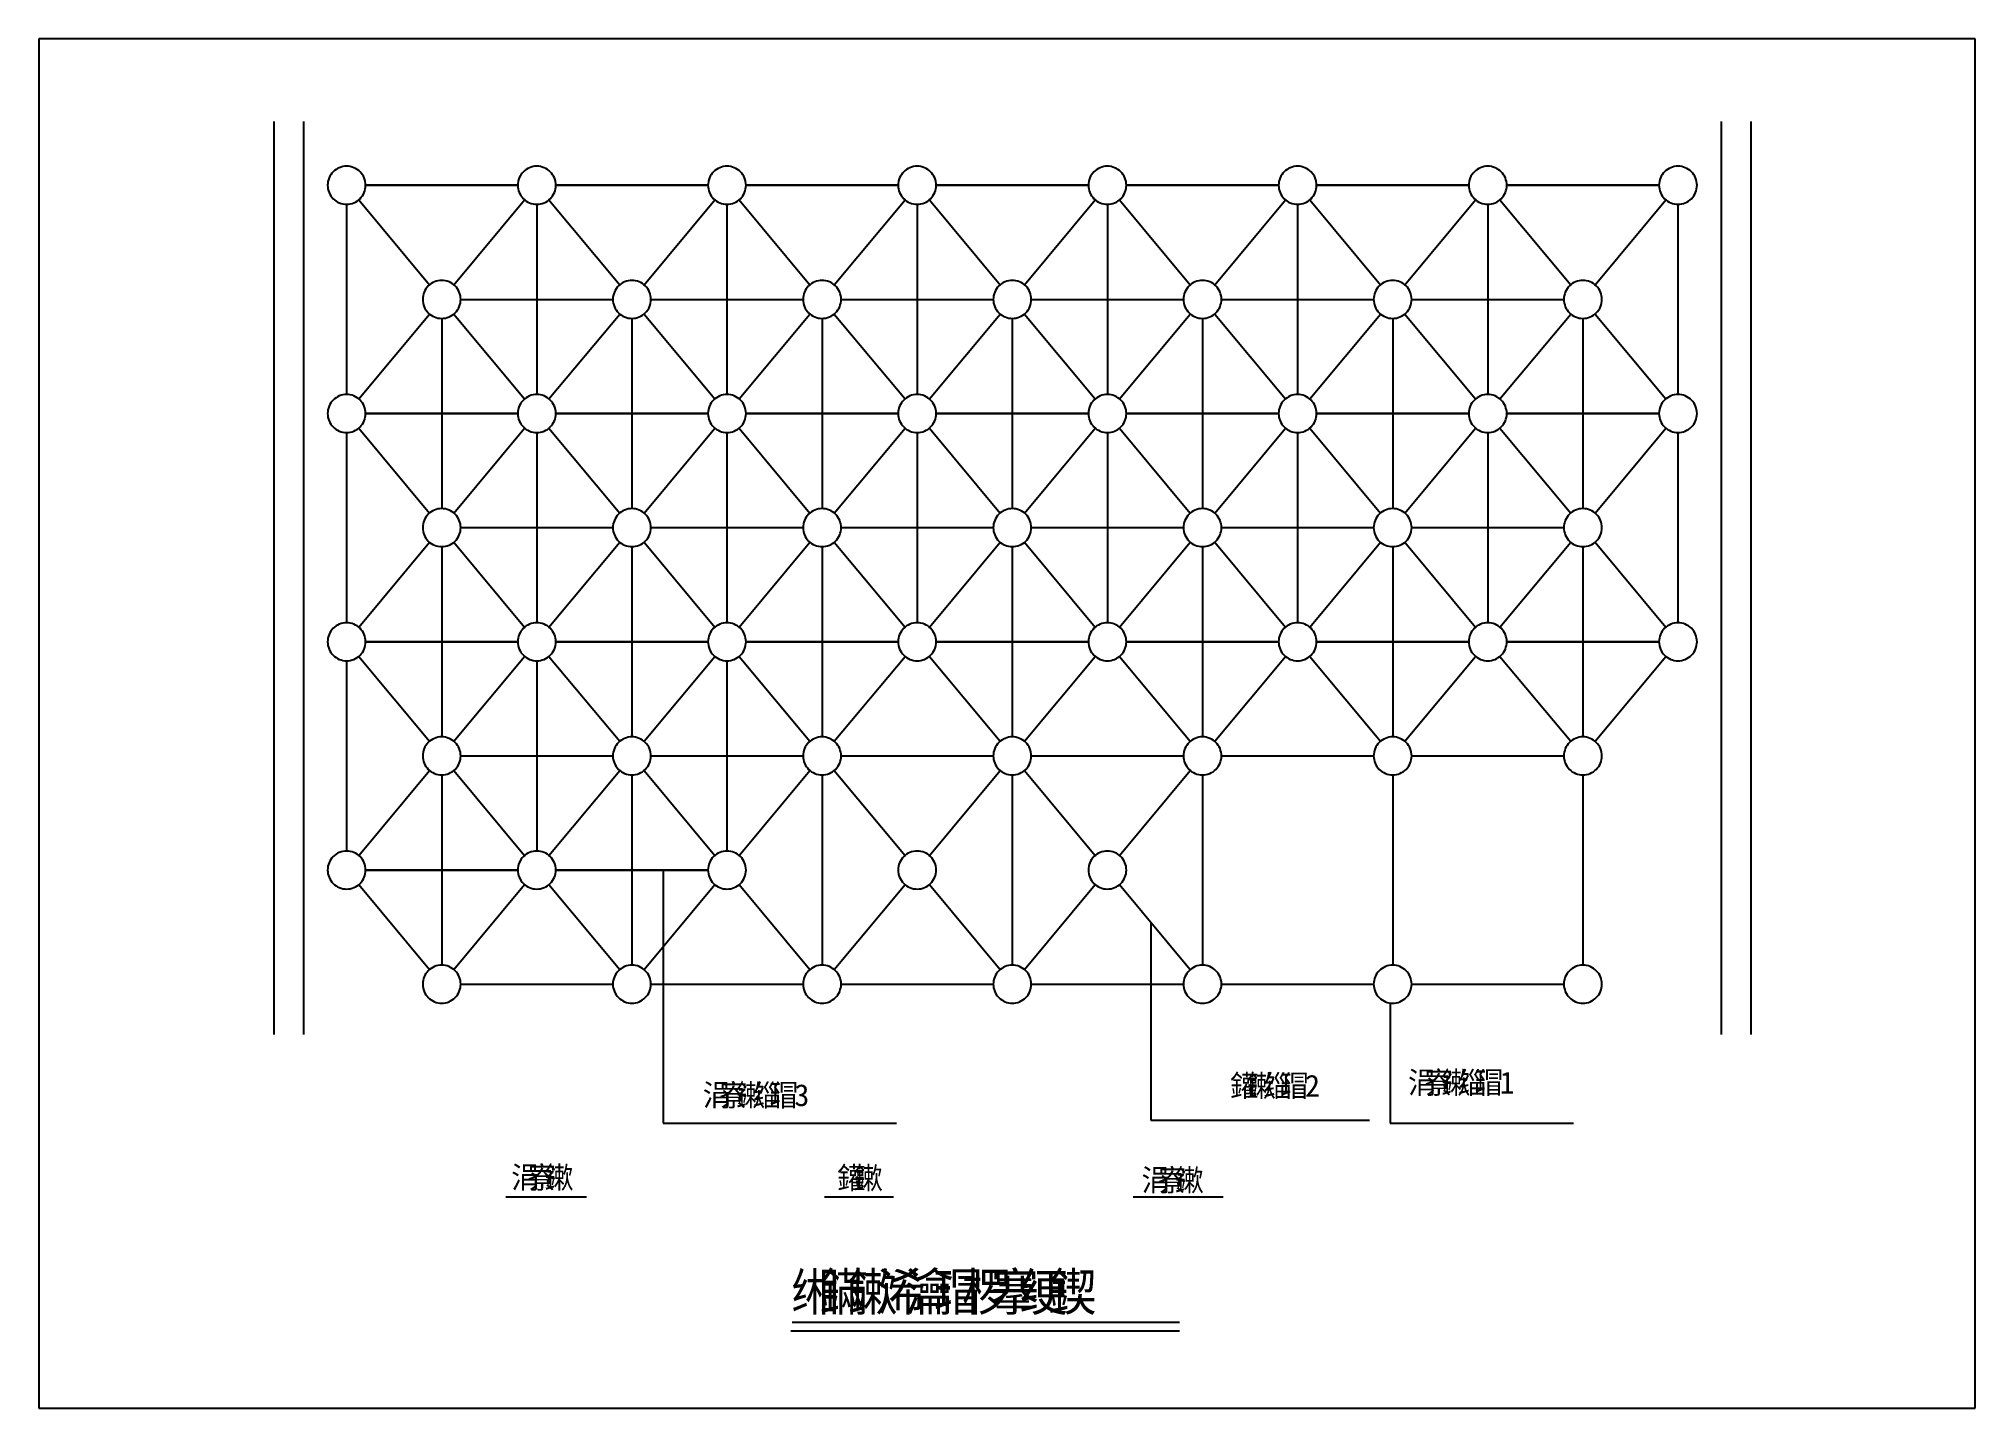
# Model space of a CAD drawing. Header units: metres. Extents: x 0 to 420, y 0 to 297.
import ezdxf

# ---------------------------------------------------------------- set-up
doc = ezdxf.new("R2010")
doc.units = ezdxf.units.M

msp = doc.modelspace()

# ---------------------------------------------------------------- texts
for s, height, p in [('鑵', 4.75, (258.38, 67.57)), ('鏉', 4.75, (262, 67.57)), ('缁', 4.75, (265.61, 67.57)), ('瑁', 4.75, (269.23, 67.57)), ('2', 4.75, (274.65, 67.57)), ('涓', 4.75, (296.96, 68.26)), ('寮', 4.75, (300.58, 68.26)), ('鏉', 4.75, (304.19, 68.26)), ('缁', 4.75, (307.81, 68.26)), ('瑁', 4.75, (311.42, 68.26)), ('1', 4.75, (316.85, 68.26)), ('涓', 4.75, (144.02, 65.53)), ('寮', 4.75, (147.63, 65.53)), ('鏉', 4.75, (151.25, 65.53)), ('缁', 4.75, (154.86, 65.53)), ('瑁', 4.75, (158.48, 65.53)), ('3', 4.75, (163.9, 65.53)), ('涓', 4.75, (102.48, 47.69)), ('寮', 4.75, (106.09, 47.69)), ('鏉', 4.75, (109.71, 47.69)), ('鑵', 4.75, (173.17, 47.57)), ('鏉', 4.75, (176.78, 47.57)), ('涓', 4.75, (239.18, 47.1)), ('寮', 4.75, (242.79, 47.1)), ('鏉', 4.75, (246.41, 47.1)), ('缃', 8.14, (163.08, 21.17)), ('鏋', 8.14, (169.28, 21.17)), ('鏉', 8.14, (175.47, 21.17)), ('浠', 8.14, (181.66, 21.17)), ('瀹', 8.14, (187.86, 21.17)), ('瑁', 8.14, (194.05, 21.17)), ('椤', 8.14, (200.24, 21.17)), ('搴', 8.14, (206.43, 21.17)), ('绠', 8.14, (212.63, 21.17)), ('鍥', 8.14, (218.82, 21.17))]:
    msp.add_text(s, height=height).set_placement(p)

# ---------------------------------------------------------------- linework, layer by layer
for p, q in [((420, 297), (0, 297)), ((0, 297), (0, 0)), ((420, 0), (420, 297)), ((51, 279.06), (51, 81.07)), ((57.41, 279.06), (57.41, 81.07)), ((364.89, 279.06), (364.89, 81.07)), ((371.3, 279.06), (371.3, 81.07)), ((103.9, 265.22), (70.9, 265.22)), ((70.9, 265.22), (103.9, 265.22)), ((145.15, 265.22), (112.15, 265.22)), ((112.15, 265.22), (145.15, 265.22)), ((186.4, 265.22), (153.4, 265.22)), ((153.4, 265.22), (186.4, 265.22)), ((227.65, 265.22), (194.65, 265.22)), ((194.65, 265.22), (227.65, 265.22)), ((268.9, 265.22), (235.9, 265.22)), ((235.9, 265.22), (268.9, 265.22)), ((310.15, 265.22), (277.15, 265.22)), ((277.15, 265.22), (310.15, 265.22)), ((351.4, 265.22), (318.4, 265.22)), ((318.4, 265.22), (351.4, 265.22)), ((66.77, 261.1), (66.77, 219.85)), ((69.41, 262.05), (84.76, 243.64)), ((90.04, 243.64), (105.38, 262.05)), ((108.02, 261.1), (108.02, 219.85)), ((110.66, 262.05), (126.01, 243.64)), ((131.29, 243.64), (146.63, 262.05)), ((149.27, 261.1), (149.27, 219.85)), ((151.91, 262.05), (167.26, 243.64)), ((172.54, 243.64), (187.88, 262.05)), ((190.52, 261.1), (190.52, 219.85)), ((193.16, 262.05), (208.51, 243.64)), ((213.79, 243.64), (229.13, 262.05)), ((231.77, 261.1), (231.77, 219.85)), ((234.41, 262.05), (249.76, 243.64)), ((255.04, 243.64), (270.38, 262.05)), ((273.02, 261.1), (273.02, 219.85)), ((275.66, 262.05), (291.01, 243.64)), ((296.29, 243.64), (311.63, 262.05)), ((314.27, 261.1), (314.27, 219.85)), ((316.91, 262.05), (332.26, 243.64)), ((337.54, 243.64), (352.88, 262.05)), ((355.52, 261.1), (355.52, 219.85)), ((91.52, 240.47), (124.52, 240.47)), ((132.77, 240.47), (165.77, 240.47)), ((174.02, 240.47), (207.02, 240.47)), ((215.27, 240.47), (248.27, 240.47)), ((256.52, 240.47), (289.52, 240.47)), ((297.77, 240.47), (330.77, 240.47)), ((69.41, 218.89), (84.76, 237.3)), ((87.4, 236.35), (87.4, 195.1)), ((90.04, 237.3), (105.38, 218.89)), ((110.66, 218.89), (126.01, 237.3)), ((128.65, 236.35), (128.65, 195.1)), ((131.29, 237.3), (146.63, 218.89)), ((151.91, 218.89), (167.26, 237.3)), ((169.9, 236.35), (169.9, 195.1)), ((172.54, 237.3), (187.88, 218.89)), ((193.16, 218.89), (208.51, 237.3)), ((211.15, 236.35), (211.15, 195.1)), ((213.79, 237.3), (229.13, 218.89)), ((234.41, 218.89), (249.76, 237.3)), ((252.4, 236.35), (252.4, 195.1)), ((255.04, 237.3), (270.38, 218.89)), ((275.66, 218.89), (291.01, 237.3)), ((293.65, 236.35), (293.65, 195.1)), ((296.29, 237.3), (311.63, 218.89)), ((316.91, 218.89), (332.26, 237.3)), ((334.9, 236.35), (334.9, 195.1)), ((337.54, 237.3), (352.88, 218.89)), ((103.9, 215.72), (70.9, 215.72)), ((103.9, 215.72), (70.9, 215.72)), ((70.9, 215.72), (103.9, 215.72)), ((145.15, 215.72), (112.15, 215.72)), ((145.15, 215.72), (112.15, 215.72)), ((112.15, 215.72), (145.15, 215.72)), ((186.4, 215.72), (153.4, 215.72)), ((186.4, 215.72), (153.4, 215.72)), ((153.4, 215.72), (186.4, 215.72)), ((227.65, 215.72), (194.65, 215.72)), ((227.65, 215.72), (194.65, 215.72)), ((194.65, 215.72), (227.65, 215.72)), ((268.9, 215.72), (235.9, 215.72)), ((268.9, 215.72), (235.9, 215.72)), ((235.9, 215.72), (268.9, 215.72)), ((310.15, 215.72), (277.15, 215.72)), ((310.15, 215.72), (277.15, 215.72)), ((277.15, 215.72), (310.15, 215.72)), ((318.4, 215.72), (351.4, 215.72)), ((351.4, 215.72), (318.4, 215.72)), ((351.4, 215.72), (318.4, 215.72)), ((66.77, 211.6), (66.77, 170.35)), ((69.41, 212.55), (84.76, 194.14)), ((90.04, 194.14), (105.38, 212.55)), ((108.02, 211.6), (108.02, 170.35)), ((110.66, 212.55), (126.01, 194.14)), ((131.29, 194.14), (146.63, 212.55)), ((149.27, 211.6), (149.27, 170.35)), ((151.91, 212.55), (167.26, 194.14)), ((172.54, 194.14), (187.88, 212.55)), ((190.52, 211.6), (190.52, 170.35)), ((193.16, 212.55), (208.51, 194.14)), ((213.79, 194.14), (229.13, 212.55)), ((231.77, 211.6), (231.77, 170.35)), ((234.41, 212.55), (249.76, 194.14)), ((255.04, 194.14), (270.38, 212.55)), ((273.02, 211.6), (273.02, 170.35)), ((275.66, 212.55), (291.01, 194.14)), ((296.29, 194.14), (311.63, 212.55)), ((314.27, 211.6), (314.27, 170.35)), ((316.91, 212.55), (332.26, 194.14)), ((337.54, 194.14), (352.88, 212.55)), ((355.52, 211.6), (355.52, 170.35)), ((91.52, 190.97), (124.52, 190.97)), ((132.77, 190.97), (165.77, 190.97)), ((174.02, 190.97), (207.02, 190.97)), ((215.27, 190.97), (248.27, 190.97)), ((256.52, 190.97), (289.52, 190.97)), ((297.77, 190.97), (330.77, 190.97)), ((69.41, 169.39), (84.76, 187.8)), ((87.4, 186.85), (87.4, 145.6)), ((90.04, 187.8), (105.38, 169.39)), ((110.66, 169.39), (126.01, 187.8)), ((128.65, 186.85), (128.65, 145.6)), ((131.29, 187.8), (146.63, 169.39)), ((151.91, 169.39), (167.26, 187.8)), ((169.9, 186.85), (169.9, 145.6)), ((172.54, 187.8), (187.88, 169.39)), ((193.16, 169.39), (208.51, 187.8)), ((211.15, 186.85), (211.15, 145.6)), ((213.79, 187.8), (229.13, 169.39)), ((234.41, 169.39), (249.76, 187.8)), ((252.4, 186.85), (252.4, 145.6)), ((255.04, 187.8), (270.38, 169.39)), ((275.66, 169.39), (291.01, 187.8)), ((293.65, 186.85), (293.65, 145.6)), ((296.29, 187.8), (311.63, 169.39)), ((316.91, 169.39), (332.26, 187.8)), ((334.9, 186.85), (334.9, 145.6)), ((337.54, 187.8), (352.88, 169.39)), ((103.9, 166.22), (70.9, 166.22)), ((103.9, 166.22), (70.9, 166.22)), ((70.9, 166.22), (103.9, 166.22)), ((145.15, 166.22), (112.15, 166.22)), ((145.15, 166.22), (112.15, 166.22)), ((112.15, 166.22), (145.15, 166.22)), ((186.4, 166.22), (153.4, 166.22)), ((186.4, 166.22), (153.4, 166.22)), ((153.4, 166.22), (186.4, 166.22)), ((227.65, 166.22), (194.65, 166.22)), ((227.65, 166.22), (194.65, 166.22)), ((194.65, 166.22), (227.65, 166.22)), ((268.9, 166.22), (235.9, 166.22)), ((268.9, 166.22), (235.9, 166.22)), ((235.9, 166.22), (268.9, 166.22)), ((310.15, 166.22), (277.15, 166.22)), ((310.15, 166.22), (277.15, 166.22)), ((277.15, 166.22), (310.15, 166.22)), ((318.4, 166.22), (351.4, 166.22)), ((351.4, 166.22), (318.4, 166.22)), ((351.4, 166.22), (318.4, 166.22)), ((66.77, 162.1), (66.77, 120.85)), ((69.41, 163.05), (84.76, 144.64)), ((90.04, 144.64), (105.38, 163.05)), ((108.02, 162.1), (108.02, 120.85)), ((110.66, 163.05), (126.01, 144.64)), ((131.29, 144.64), (146.63, 163.05)), ((149.27, 162.1), (149.27, 120.85)), ((151.91, 163.05), (167.26, 144.64)), ((172.54, 144.64), (187.88, 163.05)), ((193.16, 163.05), (208.51, 144.64)), ((213.79, 144.64), (229.13, 163.05)), ((234.41, 163.05), (249.76, 144.64)), ((255.04, 144.64), (270.38, 163.05)), ((275.66, 163.05), (291.01, 144.64)), ((296.29, 144.64), (311.63, 163.05)), ((316.91, 163.05), (332.26, 144.64)), ((337.54, 144.64), (352.88, 163.05)), ((91.52, 141.47), (124.52, 141.47)), ((132.77, 141.47), (165.77, 141.47)), ((174.02, 141.47), (207.02, 141.47)), ((215.27, 141.47), (248.27, 141.47)), ((256.52, 141.47), (289.52, 141.47)), ((297.77, 141.47), (330.77, 141.47)), ((69.41, 119.89), (84.76, 138.3)), ((87.4, 137.35), (87.4, 96.1)), ((90.04, 138.3), (105.38, 119.89)), ((110.66, 119.89), (126.01, 138.3)), ((128.65, 137.35), (128.65, 96.1)), ((131.29, 138.3), (146.63, 119.89)), ((151.91, 119.89), (167.26, 138.3)), ((169.9, 137.35), (169.9, 96.1)), ((172.54, 138.3), (187.88, 119.89)), ((193.16, 119.89), (208.51, 138.3)), ((211.15, 137.35), (211.15, 96.1)), ((213.79, 138.3), (229.13, 119.89)), ((234.41, 119.89), (249.76, 138.3)), ((252.4, 137.35), (252.4, 96.1)), ((293.65, 137.35), (293.65, 96.1)), ((334.9, 137.35), (334.9, 96.1)), ((69.41, 113.55), (84.76, 95.14)), ((103.9, 116.72), (70.9, 116.72)), ((103.9, 116.72), (70.9, 116.72)), ((70.9, 116.72), (103.9, 116.72)), ((90.04, 95.14), (105.38, 113.55)), ((110.66, 113.55), (126.01, 95.14)), ((145.15, 116.72), (112.15, 116.72)), ((145.15, 116.72), (112.15, 116.72)), ((112.15, 116.72), (145.15, 116.72)), ((131.29, 95.14), (146.63, 113.55)), ((135.42, 116.72), (135.42, 61.85)), ((151.91, 113.55), (167.26, 95.14)), ((172.54, 95.14), (187.88, 113.55)), ((193.16, 113.55), (208.51, 95.14)), ((213.79, 95.14), (229.13, 113.55)), ((234.41, 113.55), (249.76, 95.14)), ((241.18, 105.43), (241.18, 62.49)), ((91.52, 91.97), (124.52, 91.97)), ((132.77, 91.97), (165.77, 91.97)), ((174.02, 91.97), (207.02, 91.97)), ((215.27, 91.97), (248.27, 91.97)), ((256.52, 91.97), (289.52, 91.97)), ((297.77, 91.97), (330.77, 91.97)), ((293.1, 87.88), (293.1, 61.85)), ((135.42, 61.85), (186.06, 61.85)), ((241.18, 62.49), (288.61, 62.49)), ((293.1, 61.85), (332.84, 61.85)), ((101.32, 45.83), (118.83, 45.83)), ((170.44, 45.83), (185.35, 45.83)), ((237.37, 45.83), (256.89, 45.83)), ((163.44, 18.65), (247.44, 18.65)), ((163.11, 16.76), (247.44, 16.76)), ((0, 0), (420, 0))]:
    msp.add_line(p, q)
for points in [[(70.9, 265.22), (70.88, 265.63), (70.82, 266.03), (70.72, 266.42), (70.58, 266.8), (70.41, 267.17), (70.2, 267.51), (69.96, 267.84), (69.69, 268.14), (69.39, 268.41), (69.06, 268.65), (68.72, 268.86), (68.35, 269.03), (67.97, 269.17), (67.58, 269.27), (67.18, 269.33), (66.77, 269.35), (66.37, 269.33), (65.97, 269.27), (65.57, 269.17), (65.19, 269.03), (64.83, 268.86), (64.48, 268.65), (64.16, 268.41), (63.86, 268.14), (63.58, 267.84), (63.34, 267.51), (63.13, 267.17), (62.96, 266.8), (62.82, 266.42), (62.73, 266.03), (62.67, 265.63), (62.65, 265.22), (62.67, 264.82), (62.73, 264.42), (62.82, 264.03), (62.96, 263.64), (63.13, 263.28), (63.34, 262.93), (63.58, 262.61), (63.86, 262.31), (64.16, 262.03), (64.48, 261.79), (64.83, 261.59), (65.19, 261.41), (65.57, 261.28), (65.97, 261.18), (66.37, 261.12), (66.77, 261.1), (67.18, 261.12), (67.58, 261.18), (67.97, 261.28), (68.35, 261.41), (68.72, 261.59), (69.06, 261.79), (69.39, 262.03), (69.69, 262.31), (69.96, 262.61), (70.2, 262.93), (70.41, 263.28), (70.58, 263.64), (70.72, 264.03), (70.82, 264.42), (70.88, 264.82), (70.9, 265.22)], [(112.15, 265.22), (112.13, 265.63), (112.07, 266.03), (111.97, 266.42), (111.83, 266.8), (111.66, 267.17), (111.45, 267.51), (111.21, 267.84), (110.94, 268.14), (110.64, 268.41), (110.31, 268.65), (109.97, 268.86), (109.6, 269.03), (109.22, 269.17), (108.83, 269.27), (108.43, 269.33), (108.02, 269.35), (107.62, 269.33), (107.22, 269.27), (106.82, 269.17), (106.44, 269.03), (106.08, 268.86), (105.73, 268.65), (105.41, 268.41), (105.11, 268.14), (104.83, 267.84), (104.59, 267.51), (104.38, 267.17), (104.21, 266.8), (104.07, 266.42), (103.98, 266.03), (103.92, 265.63), (103.9, 265.22), (103.92, 264.82), (103.98, 264.42), (104.07, 264.03), (104.21, 263.64), (104.38, 263.28), (104.59, 262.93), (104.83, 262.61), (105.11, 262.31), (105.41, 262.03), (105.73, 261.79), (106.08, 261.59), (106.44, 261.41), (106.82, 261.28), (107.22, 261.18), (107.62, 261.12), (108.02, 261.1), (108.43, 261.12), (108.83, 261.18), (109.22, 261.28), (109.6, 261.41), (109.97, 261.59), (110.31, 261.79), (110.64, 262.03), (110.94, 262.31), (111.21, 262.61), (111.45, 262.93), (111.66, 263.28), (111.83, 263.64), (111.97, 264.03), (112.07, 264.42), (112.13, 264.82), (112.15, 265.22)], [(153.4, 265.22), (153.38, 265.63), (153.32, 266.03), (153.22, 266.42), (153.08, 266.8), (152.91, 267.17), (152.7, 267.51), (152.46, 267.84), (152.19, 268.14), (151.89, 268.41), (151.56, 268.65), (151.22, 268.86), (150.85, 269.03), (150.47, 269.17), (150.08, 269.27), (149.68, 269.33), (149.27, 269.35), (148.87, 269.33), (148.47, 269.27), (148.07, 269.17), (147.69, 269.03), (147.33, 268.86), (146.98, 268.65), (146.66, 268.41), (146.36, 268.14), (146.08, 267.84), (145.84, 267.51), (145.63, 267.17), (145.46, 266.8), (145.32, 266.42), (145.23, 266.03), (145.17, 265.63), (145.15, 265.22), (145.17, 264.82), (145.23, 264.42), (145.32, 264.03), (145.46, 263.64), (145.63, 263.28), (145.84, 262.93), (146.08, 262.61), (146.36, 262.31), (146.66, 262.03), (146.98, 261.79), (147.33, 261.59), (147.69, 261.41), (148.07, 261.28), (148.47, 261.18), (148.87, 261.12), (149.27, 261.1), (149.68, 261.12), (150.08, 261.18), (150.47, 261.28), (150.85, 261.41), (151.22, 261.59), (151.56, 261.79), (151.89, 262.03), (152.19, 262.31), (152.46, 262.61), (152.7, 262.93), (152.91, 263.28), (153.08, 263.64), (153.22, 264.03), (153.32, 264.42), (153.38, 264.82), (153.4, 265.22)], [(194.65, 265.22), (194.63, 265.63), (194.57, 266.03), (194.47, 266.42), (194.33, 266.8), (194.16, 267.17), (193.95, 267.51), (193.71, 267.84), (193.44, 268.14), (193.14, 268.41), (192.81, 268.65), (192.47, 268.86), (192.1, 269.03), (191.72, 269.17), (191.33, 269.27), (190.93, 269.33), (190.52, 269.35), (190.12, 269.33), (189.72, 269.27), (189.32, 269.17), (188.94, 269.03), (188.58, 268.86), (188.23, 268.65), (187.91, 268.41), (187.61, 268.14), (187.33, 267.84), (187.09, 267.51), (186.88, 267.17), (186.71, 266.8), (186.57, 266.42), (186.48, 266.03), (186.42, 265.63), (186.4, 265.22), (186.42, 264.82), (186.48, 264.42), (186.57, 264.03), (186.71, 263.64), (186.88, 263.28), (187.09, 262.93), (187.33, 262.61), (187.61, 262.31), (187.91, 262.03), (188.23, 261.79), (188.58, 261.59), (188.94, 261.41), (189.32, 261.28), (189.72, 261.18), (190.12, 261.12), (190.52, 261.1), (190.93, 261.12), (191.33, 261.18), (191.72, 261.28), (192.1, 261.41), (192.47, 261.59), (192.81, 261.79), (193.14, 262.03), (193.44, 262.31), (193.71, 262.61), (193.95, 262.93), (194.16, 263.28), (194.33, 263.64), (194.47, 264.03), (194.57, 264.42), (194.63, 264.82), (194.65, 265.22)], [(235.9, 265.22), (235.88, 265.63), (235.82, 266.03), (235.72, 266.42), (235.58, 266.8), (235.41, 267.17), (235.2, 267.51), (234.96, 267.84), (234.69, 268.14), (234.39, 268.41), (234.06, 268.65), (233.72, 268.86), (233.35, 269.03), (232.97, 269.17), (232.58, 269.27), (232.18, 269.33), (231.77, 269.35), (231.37, 269.33), (230.97, 269.27), (230.57, 269.17), (230.19, 269.03), (229.83, 268.86), (229.48, 268.65), (229.16, 268.41), (228.86, 268.14), (228.58, 267.84), (228.34, 267.51), (228.13, 267.17), (227.96, 266.8), (227.82, 266.42), (227.73, 266.03), (227.67, 265.63), (227.65, 265.22), (227.67, 264.82), (227.73, 264.42), (227.82, 264.03), (227.96, 263.64), (228.13, 263.28), (228.34, 262.93), (228.58, 262.61), (228.86, 262.31), (229.16, 262.03), (229.48, 261.79), (229.83, 261.59), (230.19, 261.41), (230.57, 261.28), (230.97, 261.18), (231.37, 261.12), (231.77, 261.1), (232.18, 261.12), (232.58, 261.18), (232.97, 261.28), (233.35, 261.41), (233.72, 261.59), (234.06, 261.79), (234.39, 262.03), (234.69, 262.31), (234.96, 262.61), (235.2, 262.93), (235.41, 263.28), (235.58, 263.64), (235.72, 264.03), (235.82, 264.42), (235.88, 264.82), (235.9, 265.22)], [(277.15, 265.22), (277.13, 265.63), (277.07, 266.03), (276.97, 266.42), (276.83, 266.8), (276.66, 267.17), (276.45, 267.51), (276.21, 267.84), (275.94, 268.14), (275.64, 268.41), (275.31, 268.65), (274.97, 268.86), (274.6, 269.03), (274.22, 269.17), (273.83, 269.27), (273.43, 269.33), (273.02, 269.35), (272.62, 269.33), (272.22, 269.27), (271.82, 269.17), (271.44, 269.03), (271.08, 268.86), (270.73, 268.65), (270.41, 268.41), (270.11, 268.14), (269.83, 267.84), (269.59, 267.51), (269.38, 267.17), (269.21, 266.8), (269.07, 266.42), (268.98, 266.03), (268.92, 265.63), (268.9, 265.22), (268.92, 264.82), (268.98, 264.42), (269.07, 264.03), (269.21, 263.64), (269.38, 263.28), (269.59, 262.93), (269.83, 262.61), (270.11, 262.31), (270.41, 262.03), (270.73, 261.79), (271.08, 261.59), (271.44, 261.41), (271.82, 261.28), (272.22, 261.18), (272.62, 261.12), (273.02, 261.1), (273.43, 261.12), (273.83, 261.18), (274.22, 261.28), (274.6, 261.41), (274.97, 261.59), (275.31, 261.79), (275.64, 262.03), (275.94, 262.31), (276.21, 262.61), (276.45, 262.93), (276.66, 263.28), (276.83, 263.64), (276.97, 264.03), (277.07, 264.42), (277.13, 264.82), (277.15, 265.22)], [(318.4, 265.22), (318.38, 265.63), (318.32, 266.03), (318.22, 266.42), (318.08, 266.8), (317.91, 267.17), (317.7, 267.51), (317.46, 267.84), (317.19, 268.14), (316.89, 268.41), (316.56, 268.65), (316.22, 268.86), (315.85, 269.03), (315.47, 269.17), (315.08, 269.27), (314.68, 269.33), (314.27, 269.35), (313.87, 269.33), (313.47, 269.27), (313.07, 269.17), (312.69, 269.03), (312.33, 268.86), (311.98, 268.65), (311.66, 268.41), (311.36, 268.14), (311.08, 267.84), (310.84, 267.51), (310.63, 267.17), (310.46, 266.8), (310.32, 266.42), (310.23, 266.03), (310.17, 265.63), (310.15, 265.22), (310.17, 264.82), (310.23, 264.42), (310.32, 264.03), (310.46, 263.64), (310.63, 263.28), (310.84, 262.93), (311.08, 262.61), (311.36, 262.31), (311.66, 262.03), (311.98, 261.79), (312.33, 261.59), (312.69, 261.41), (313.07, 261.28), (313.47, 261.18), (313.87, 261.12), (314.27, 261.1), (314.68, 261.12), (315.08, 261.18), (315.47, 261.28), (315.85, 261.41), (316.22, 261.59), (316.56, 261.79), (316.89, 262.03), (317.19, 262.31), (317.46, 262.61), (317.7, 262.93), (317.91, 263.28), (318.08, 263.64), (318.22, 264.03), (318.32, 264.42), (318.38, 264.82), (318.4, 265.22)], [(359.65, 265.22), (359.63, 265.63), (359.57, 266.03), (359.47, 266.42), (359.33, 266.8), (359.16, 267.17), (358.95, 267.51), (358.71, 267.84), (358.44, 268.14), (358.14, 268.41), (357.81, 268.65), (357.47, 268.86), (357.1, 269.03), (356.72, 269.17), (356.33, 269.27), (355.93, 269.33), (355.52, 269.35), (355.12, 269.33), (354.72, 269.27), (354.32, 269.17), (353.94, 269.03), (353.58, 268.86), (353.23, 268.65), (352.91, 268.41), (352.61, 268.14), (352.33, 267.84), (352.09, 267.51), (351.88, 267.17), (351.71, 266.8), (351.57, 266.42), (351.48, 266.03), (351.42, 265.63), (351.4, 265.22), (351.42, 264.82), (351.48, 264.42), (351.57, 264.03), (351.71, 263.64), (351.88, 263.28), (352.09, 262.93), (352.33, 262.61), (352.61, 262.31), (352.91, 262.03), (353.23, 261.79), (353.58, 261.59), (353.94, 261.41), (354.32, 261.28), (354.72, 261.18), (355.12, 261.12), (355.52, 261.1), (355.93, 261.12), (356.33, 261.18), (356.72, 261.28), (357.1, 261.41), (357.47, 261.59), (357.81, 261.79), (358.14, 262.03), (358.44, 262.31), (358.71, 262.61), (358.95, 262.93), (359.16, 263.28), (359.33, 263.64), (359.47, 264.03), (359.57, 264.42), (359.63, 264.82), (359.65, 265.22)], [(91.52, 240.47), (91.5, 240.88), (91.44, 241.28), (91.34, 241.67), (91.21, 242.05), (91.04, 242.42), (90.83, 242.76), (90.59, 243.09), (90.31, 243.39), (90.01, 243.66), (89.69, 243.9), (89.34, 244.11), (88.98, 244.28), (88.59, 244.42), (88.2, 244.52), (87.8, 244.58), (87.4, 244.6), (86.99, 244.58), (86.59, 244.52), (86.2, 244.42), (85.82, 244.28), (85.45, 244.11), (85.11, 243.9), (84.78, 243.66), (84.48, 243.39), (84.21, 243.09), (83.97, 242.76), (83.76, 242.42), (83.59, 242.05), (83.45, 241.67), (83.35, 241.28), (83.29, 240.88), (83.27, 240.47), (83.29, 240.07), (83.35, 239.67), (83.45, 239.28), (83.59, 238.89), (83.76, 238.53), (83.97, 238.18), (84.21, 237.86), (84.48, 237.56), (84.78, 237.28), (85.11, 237.04), (85.45, 236.84), (85.82, 236.66), (86.2, 236.53), (86.59, 236.43), (86.99, 236.37), (87.4, 236.35), (87.8, 236.37), (88.2, 236.43), (88.59, 236.53), (88.98, 236.66), (89.34, 236.84), (89.69, 237.04), (90.01, 237.28), (90.31, 237.56), (90.59, 237.86), (90.83, 238.18), (91.04, 238.53), (91.21, 238.89), (91.34, 239.28), (91.44, 239.67), (91.5, 240.07), (91.52, 240.47)], [(132.77, 240.47), (132.75, 240.88), (132.69, 241.28), (132.59, 241.67), (132.46, 242.05), (132.29, 242.42), (132.08, 242.76), (131.84, 243.09), (131.56, 243.39), (131.26, 243.66), (130.94, 243.9), (130.59, 244.11), (130.23, 244.28), (129.84, 244.42), (129.45, 244.52), (129.05, 244.58), (128.65, 244.6), (128.24, 244.58), (127.84, 244.52), (127.45, 244.42), (127.07, 244.28), (126.7, 244.11), (126.36, 243.9), (126.03, 243.66), (125.73, 243.39), (125.46, 243.09), (125.22, 242.76), (125.01, 242.42), (124.84, 242.05), (124.7, 241.67), (124.6, 241.28), (124.54, 240.88), (124.52, 240.47), (124.54, 240.07), (124.6, 239.67), (124.7, 239.28), (124.84, 238.89), (125.01, 238.53), (125.22, 238.18), (125.46, 237.86), (125.73, 237.56), (126.03, 237.28), (126.36, 237.04), (126.7, 236.84), (127.07, 236.66), (127.45, 236.53), (127.84, 236.43), (128.24, 236.37), (128.65, 236.35), (129.05, 236.37), (129.45, 236.43), (129.84, 236.53), (130.23, 236.66), (130.59, 236.84), (130.94, 237.04), (131.26, 237.28), (131.56, 237.56), (131.84, 237.86), (132.08, 238.18), (132.29, 238.53), (132.46, 238.89), (132.59, 239.28), (132.69, 239.67), (132.75, 240.07), (132.77, 240.47)], [(174.02, 240.47), (174, 240.88), (173.94, 241.28), (173.84, 241.67), (173.71, 242.05), (173.54, 242.42), (173.33, 242.76), (173.09, 243.09), (172.81, 243.39), (172.51, 243.66), (172.19, 243.9), (171.84, 244.11), (171.48, 244.28), (171.09, 244.42), (170.7, 244.52), (170.3, 244.58), (169.9, 244.6), (169.49, 244.58), (169.09, 244.52), (168.7, 244.42), (168.32, 244.28), (167.95, 244.11), (167.61, 243.9), (167.28, 243.66), (166.98, 243.39), (166.71, 243.09), (166.47, 242.76), (166.26, 242.42), (166.09, 242.05), (165.95, 241.67), (165.85, 241.28), (165.79, 240.88), (165.77, 240.47), (165.79, 240.07), (165.85, 239.67), (165.95, 239.28), (166.09, 238.89), (166.26, 238.53), (166.47, 238.18), (166.71, 237.86), (166.98, 237.56), (167.28, 237.28), (167.61, 237.04), (167.95, 236.84), (168.32, 236.66), (168.7, 236.53), (169.09, 236.43), (169.49, 236.37), (169.9, 236.35), (170.3, 236.37), (170.7, 236.43), (171.09, 236.53), (171.48, 236.66), (171.84, 236.84), (172.19, 237.04), (172.51, 237.28), (172.81, 237.56), (173.09, 237.86), (173.33, 238.18), (173.54, 238.53), (173.71, 238.89), (173.84, 239.28), (173.94, 239.67), (174, 240.07), (174.02, 240.47)], [(215.27, 240.47), (215.25, 240.88), (215.19, 241.28), (215.09, 241.67), (214.96, 242.05), (214.79, 242.42), (214.58, 242.76), (214.34, 243.09), (214.06, 243.39), (213.76, 243.66), (213.44, 243.9), (213.09, 244.11), (212.73, 244.28), (212.34, 244.42), (211.95, 244.52), (211.55, 244.58), (211.15, 244.6), (210.74, 244.58), (210.34, 244.52), (209.95, 244.42), (209.57, 244.28), (209.2, 244.11), (208.86, 243.9), (208.53, 243.66), (208.23, 243.39), (207.96, 243.09), (207.72, 242.76), (207.51, 242.42), (207.34, 242.05), (207.2, 241.67), (207.1, 241.28), (207.04, 240.88), (207.02, 240.47), (207.04, 240.07), (207.1, 239.67), (207.2, 239.28), (207.34, 238.89), (207.51, 238.53), (207.72, 238.18), (207.96, 237.86), (208.23, 237.56), (208.53, 237.28), (208.86, 237.04), (209.2, 236.84), (209.57, 236.66), (209.95, 236.53), (210.34, 236.43), (210.74, 236.37), (211.15, 236.35), (211.55, 236.37), (211.95, 236.43), (212.34, 236.53), (212.73, 236.66), (213.09, 236.84), (213.44, 237.04), (213.76, 237.28), (214.06, 237.56), (214.34, 237.86), (214.58, 238.18), (214.79, 238.53), (214.96, 238.89), (215.09, 239.28), (215.19, 239.67), (215.25, 240.07), (215.27, 240.47)], [(256.52, 240.47), (256.5, 240.88), (256.44, 241.28), (256.34, 241.67), (256.21, 242.05), (256.04, 242.42), (255.83, 242.76), (255.59, 243.09), (255.31, 243.39), (255.01, 243.66), (254.69, 243.9), (254.34, 244.11), (253.98, 244.28), (253.59, 244.42), (253.2, 244.52), (252.8, 244.58), (252.4, 244.6), (251.99, 244.58), (251.59, 244.52), (251.2, 244.42), (250.82, 244.28), (250.45, 244.11), (250.11, 243.9), (249.78, 243.66), (249.48, 243.39), (249.21, 243.09), (248.97, 242.76), (248.76, 242.42), (248.59, 242.05), (248.45, 241.67), (248.35, 241.28), (248.29, 240.88), (248.27, 240.47), (248.29, 240.07), (248.35, 239.67), (248.45, 239.28), (248.59, 238.89), (248.76, 238.53), (248.97, 238.18), (249.21, 237.86), (249.48, 237.56), (249.78, 237.28), (250.11, 237.04), (250.45, 236.84), (250.82, 236.66), (251.2, 236.53), (251.59, 236.43), (251.99, 236.37), (252.4, 236.35), (252.8, 236.37), (253.2, 236.43), (253.59, 236.53), (253.98, 236.66), (254.34, 236.84), (254.69, 237.04), (255.01, 237.28), (255.31, 237.56), (255.59, 237.86), (255.83, 238.18), (256.04, 238.53), (256.21, 238.89), (256.34, 239.28), (256.44, 239.67), (256.5, 240.07), (256.52, 240.47)], [(297.77, 240.47), (297.75, 240.88), (297.69, 241.28), (297.59, 241.67), (297.46, 242.05), (297.29, 242.42), (297.08, 242.76), (296.84, 243.09), (296.56, 243.39), (296.26, 243.66), (295.94, 243.9), (295.59, 244.11), (295.23, 244.28), (294.84, 244.42), (294.45, 244.52), (294.05, 244.58), (293.65, 244.6), (293.24, 244.58), (292.84, 244.52), (292.45, 244.42), (292.07, 244.28), (291.7, 244.11), (291.36, 243.9), (291.03, 243.66), (290.73, 243.39), (290.46, 243.09), (290.22, 242.76), (290.01, 242.42), (289.84, 242.05), (289.7, 241.67), (289.6, 241.28), (289.54, 240.88), (289.52, 240.47), (289.54, 240.07), (289.6, 239.67), (289.7, 239.28), (289.84, 238.89), (290.01, 238.53), (290.22, 238.18), (290.46, 237.86), (290.73, 237.56), (291.03, 237.28), (291.36, 237.04), (291.7, 236.84), (292.07, 236.66), (292.45, 236.53), (292.84, 236.43), (293.24, 236.37), (293.65, 236.35), (294.05, 236.37), (294.45, 236.43), (294.84, 236.53), (295.23, 236.66), (295.59, 236.84), (295.94, 237.04), (296.26, 237.28), (296.56, 237.56), (296.84, 237.86), (297.08, 238.18), (297.29, 238.53), (297.46, 238.89), (297.59, 239.28), (297.69, 239.67), (297.75, 240.07), (297.77, 240.47)], [(339.02, 240.47), (339, 240.88), (338.94, 241.28), (338.84, 241.67), (338.71, 242.05), (338.54, 242.42), (338.33, 242.76), (338.09, 243.09), (337.81, 243.39), (337.51, 243.66), (337.19, 243.9), (336.84, 244.11), (336.48, 244.28), (336.09, 244.42), (335.7, 244.52), (335.3, 244.58), (334.9, 244.6), (334.49, 244.58), (334.09, 244.52), (333.7, 244.42), (333.32, 244.28), (332.95, 244.11), (332.61, 243.9), (332.28, 243.66), (331.98, 243.39), (331.71, 243.09), (331.47, 242.76), (331.26, 242.42), (331.09, 242.05), (330.95, 241.67), (330.85, 241.28), (330.79, 240.88), (330.77, 240.47), (330.79, 240.07), (330.85, 239.67), (330.95, 239.28), (331.09, 238.89), (331.26, 238.53), (331.47, 238.18), (331.71, 237.86), (331.98, 237.56), (332.28, 237.28), (332.61, 237.04), (332.95, 236.84), (333.32, 236.66), (333.7, 236.53), (334.09, 236.43), (334.49, 236.37), (334.9, 236.35), (335.3, 236.37), (335.7, 236.43), (336.09, 236.53), (336.48, 236.66), (336.84, 236.84), (337.19, 237.04), (337.51, 237.28), (337.81, 237.56), (338.09, 237.86), (338.33, 238.18), (338.54, 238.53), (338.71, 238.89), (338.84, 239.28), (338.94, 239.67), (339, 240.07), (339.02, 240.47)], [(70.9, 215.72), (70.88, 216.13), (70.82, 216.53), (70.72, 216.92), (70.58, 217.3), (70.41, 217.67), (70.2, 218.01), (69.96, 218.34), (69.69, 218.64), (69.39, 218.91), (69.06, 219.15), (68.72, 219.36), (68.35, 219.53), (67.97, 219.67), (67.58, 219.77), (67.18, 219.83), (66.77, 219.85), (66.37, 219.83), (65.97, 219.77), (65.57, 219.67), (65.19, 219.53), (64.83, 219.36), (64.48, 219.15), (64.16, 218.91), (63.86, 218.64), (63.58, 218.34), (63.34, 218.01), (63.13, 217.67), (62.96, 217.3), (62.82, 216.92), (62.73, 216.53), (62.67, 216.13), (62.65, 215.72), (62.67, 215.32), (62.73, 214.92), (62.82, 214.53), (62.96, 214.14), (63.13, 213.78), (63.34, 213.43), (63.58, 213.11), (63.86, 212.81), (64.16, 212.53), (64.48, 212.29), (64.83, 212.09), (65.19, 211.91), (65.57, 211.78), (65.97, 211.68), (66.37, 211.62), (66.77, 211.6), (67.18, 211.62), (67.58, 211.68), (67.97, 211.78), (68.35, 211.91), (68.72, 212.09), (69.06, 212.29), (69.39, 212.53), (69.69, 212.81), (69.96, 213.11), (70.2, 213.43), (70.41, 213.78), (70.58, 214.14), (70.72, 214.53), (70.82, 214.92), (70.88, 215.32), (70.9, 215.72)], [(112.15, 215.72), (112.13, 216.13), (112.07, 216.53), (111.97, 216.92), (111.83, 217.3), (111.66, 217.67), (111.45, 218.01), (111.21, 218.34), (110.94, 218.64), (110.64, 218.91), (110.31, 219.15), (109.97, 219.36), (109.6, 219.53), (109.22, 219.67), (108.83, 219.77), (108.43, 219.83), (108.02, 219.85), (107.62, 219.83), (107.22, 219.77), (106.82, 219.67), (106.44, 219.53), (106.08, 219.36), (105.73, 219.15), (105.41, 218.91), (105.11, 218.64), (104.83, 218.34), (104.59, 218.01), (104.38, 217.67), (104.21, 217.3), (104.07, 216.92), (103.98, 216.53), (103.92, 216.13), (103.9, 215.72), (103.92, 215.32), (103.98, 214.92), (104.07, 214.53), (104.21, 214.14), (104.38, 213.78), (104.59, 213.43), (104.83, 213.11), (105.11, 212.81), (105.41, 212.53), (105.73, 212.29), (106.08, 212.09), (106.44, 211.91), (106.82, 211.78), (107.22, 211.68), (107.62, 211.62), (108.02, 211.6), (108.43, 211.62), (108.83, 211.68), (109.22, 211.78), (109.6, 211.91), (109.97, 212.09), (110.31, 212.29), (110.64, 212.53), (110.94, 212.81), (111.21, 213.11), (111.45, 213.43), (111.66, 213.78), (111.83, 214.14), (111.97, 214.53), (112.07, 214.92), (112.13, 215.32), (112.15, 215.72)], [(153.4, 215.72), (153.38, 216.13), (153.32, 216.53), (153.22, 216.92), (153.08, 217.3), (152.91, 217.67), (152.7, 218.01), (152.46, 218.34), (152.19, 218.64), (151.89, 218.91), (151.56, 219.15), (151.22, 219.36), (150.85, 219.53), (150.47, 219.67), (150.08, 219.77), (149.68, 219.83), (149.27, 219.85), (148.87, 219.83), (148.47, 219.77), (148.07, 219.67), (147.69, 219.53), (147.33, 219.36), (146.98, 219.15), (146.66, 218.91), (146.36, 218.64), (146.08, 218.34), (145.84, 218.01), (145.63, 217.67), (145.46, 217.3), (145.32, 216.92), (145.23, 216.53), (145.17, 216.13), (145.15, 215.72), (145.17, 215.32), (145.23, 214.92), (145.32, 214.53), (145.46, 214.14), (145.63, 213.78), (145.84, 213.43), (146.08, 213.11), (146.36, 212.81), (146.66, 212.53), (146.98, 212.29), (147.33, 212.09), (147.69, 211.91), (148.07, 211.78), (148.47, 211.68), (148.87, 211.62), (149.27, 211.6), (149.68, 211.62), (150.08, 211.68), (150.47, 211.78), (150.85, 211.91), (151.22, 212.09), (151.56, 212.29), (151.89, 212.53), (152.19, 212.81), (152.46, 213.11), (152.7, 213.43), (152.91, 213.78), (153.08, 214.14), (153.22, 214.53), (153.32, 214.92), (153.38, 215.32), (153.4, 215.72)], [(194.65, 215.72), (194.63, 216.13), (194.57, 216.53), (194.47, 216.92), (194.33, 217.3), (194.16, 217.67), (193.95, 218.01), (193.71, 218.34), (193.44, 218.64), (193.14, 218.91), (192.81, 219.15), (192.47, 219.36), (192.1, 219.53), (191.72, 219.67), (191.33, 219.77), (190.93, 219.83), (190.52, 219.85), (190.12, 219.83), (189.72, 219.77), (189.32, 219.67), (188.94, 219.53), (188.58, 219.36), (188.23, 219.15), (187.91, 218.91), (187.61, 218.64), (187.33, 218.34), (187.09, 218.01), (186.88, 217.67), (186.71, 217.3), (186.57, 216.92), (186.48, 216.53), (186.42, 216.13), (186.4, 215.72), (186.42, 215.32), (186.48, 214.92), (186.57, 214.53), (186.71, 214.14), (186.88, 213.78), (187.09, 213.43), (187.33, 213.11), (187.61, 212.81), (187.91, 212.53), (188.23, 212.29), (188.58, 212.09), (188.94, 211.91), (189.32, 211.78), (189.72, 211.68), (190.12, 211.62), (190.52, 211.6), (190.93, 211.62), (191.33, 211.68), (191.72, 211.78), (192.1, 211.91), (192.47, 212.09), (192.81, 212.29), (193.14, 212.53), (193.44, 212.81), (193.71, 213.11), (193.95, 213.43), (194.16, 213.78), (194.33, 214.14), (194.47, 214.53), (194.57, 214.92), (194.63, 215.32), (194.65, 215.72)], [(235.9, 215.72), (235.88, 216.13), (235.82, 216.53), (235.72, 216.92), (235.58, 217.3), (235.41, 217.67), (235.2, 218.01), (234.96, 218.34), (234.69, 218.64), (234.39, 218.91), (234.06, 219.15), (233.72, 219.36), (233.35, 219.53), (232.97, 219.67), (232.58, 219.77), (232.18, 219.83), (231.77, 219.85), (231.37, 219.83), (230.97, 219.77), (230.57, 219.67), (230.19, 219.53), (229.83, 219.36), (229.48, 219.15), (229.16, 218.91), (228.86, 218.64), (228.58, 218.34), (228.34, 218.01), (228.13, 217.67), (227.96, 217.3), (227.82, 216.92), (227.73, 216.53), (227.67, 216.13), (227.65, 215.72), (227.67, 215.32), (227.73, 214.92), (227.82, 214.53), (227.96, 214.14), (228.13, 213.78), (228.34, 213.43), (228.58, 213.11), (228.86, 212.81), (229.16, 212.53), (229.48, 212.29), (229.83, 212.09), (230.19, 211.91), (230.57, 211.78), (230.97, 211.68), (231.37, 211.62), (231.77, 211.6), (232.18, 211.62), (232.58, 211.68), (232.97, 211.78), (233.35, 211.91), (233.72, 212.09), (234.06, 212.29), (234.39, 212.53), (234.69, 212.81), (234.96, 213.11), (235.2, 213.43), (235.41, 213.78), (235.58, 214.14), (235.72, 214.53), (235.82, 214.92), (235.88, 215.32), (235.9, 215.72)], [(277.15, 215.72), (277.13, 216.13), (277.07, 216.53), (276.97, 216.92), (276.83, 217.3), (276.66, 217.67), (276.45, 218.01), (276.21, 218.34), (275.94, 218.64), (275.64, 218.91), (275.31, 219.15), (274.97, 219.36), (274.6, 219.53), (274.22, 219.67), (273.83, 219.77), (273.43, 219.83), (273.02, 219.85), (272.62, 219.83), (272.22, 219.77), (271.82, 219.67), (271.44, 219.53), (271.08, 219.36), (270.73, 219.15), (270.41, 218.91), (270.11, 218.64), (269.83, 218.34), (269.59, 218.01), (269.38, 217.67), (269.21, 217.3), (269.07, 216.92), (268.98, 216.53), (268.92, 216.13), (268.9, 215.72), (268.92, 215.32), (268.98, 214.92), (269.07, 214.53), (269.21, 214.14), (269.38, 213.78), (269.59, 213.43), (269.83, 213.11), (270.11, 212.81), (270.41, 212.53), (270.73, 212.29), (271.08, 212.09), (271.44, 211.91), (271.82, 211.78), (272.22, 211.68), (272.62, 211.62), (273.02, 211.6), (273.43, 211.62), (273.83, 211.68), (274.22, 211.78), (274.6, 211.91), (274.97, 212.09), (275.31, 212.29), (275.64, 212.53), (275.94, 212.81), (276.21, 213.11), (276.45, 213.43), (276.66, 213.78), (276.83, 214.14), (276.97, 214.53), (277.07, 214.92), (277.13, 215.32), (277.15, 215.72)], [(318.4, 215.72), (318.38, 216.13), (318.32, 216.53), (318.22, 216.92), (318.08, 217.3), (317.91, 217.67), (317.7, 218.01), (317.46, 218.34), (317.19, 218.64), (316.89, 218.91), (316.56, 219.15), (316.22, 219.36), (315.85, 219.53), (315.47, 219.67), (315.08, 219.77), (314.68, 219.83), (314.27, 219.85), (313.87, 219.83), (313.47, 219.77), (313.07, 219.67), (312.69, 219.53), (312.33, 219.36), (311.98, 219.15), (311.66, 218.91), (311.36, 218.64), (311.08, 218.34), (310.84, 218.01), (310.63, 217.67), (310.46, 217.3), (310.32, 216.92), (310.23, 216.53), (310.17, 216.13), (310.15, 215.72), (310.17, 215.32), (310.23, 214.92), (310.32, 214.53), (310.46, 214.14), (310.63, 213.78), (310.84, 213.43), (311.08, 213.11), (311.36, 212.81), (311.66, 212.53), (311.98, 212.29), (312.33, 212.09), (312.69, 211.91), (313.07, 211.78), (313.47, 211.68), (313.87, 211.62), (314.27, 211.6), (314.68, 211.62), (315.08, 211.68), (315.47, 211.78), (315.85, 211.91), (316.22, 212.09), (316.56, 212.29), (316.89, 212.53), (317.19, 212.81), (317.46, 213.11), (317.7, 213.43), (317.91, 213.78), (318.08, 214.14), (318.22, 214.53), (318.32, 214.92), (318.38, 215.32), (318.4, 215.72)], [(359.65, 215.72), (359.63, 216.13), (359.57, 216.53), (359.47, 216.92), (359.33, 217.3), (359.16, 217.67), (358.95, 218.01), (358.71, 218.34), (358.44, 218.64), (358.14, 218.91), (357.81, 219.15), (357.47, 219.36), (357.1, 219.53), (356.72, 219.67), (356.33, 219.77), (355.93, 219.83), (355.52, 219.85), (355.12, 219.83), (354.72, 219.77), (354.32, 219.67), (353.94, 219.53), (353.58, 219.36), (353.23, 219.15), (352.91, 218.91), (352.61, 218.64), (352.33, 218.34), (352.09, 218.01), (351.88, 217.67), (351.71, 217.3), (351.57, 216.92), (351.48, 216.53), (351.42, 216.13), (351.4, 215.72), (351.42, 215.32), (351.48, 214.92), (351.57, 214.53), (351.71, 214.14), (351.88, 213.78), (352.09, 213.43), (352.33, 213.11), (352.61, 212.81), (352.91, 212.53), (353.23, 212.29), (353.58, 212.09), (353.94, 211.91), (354.32, 211.78), (354.72, 211.68), (355.12, 211.62), (355.52, 211.6), (355.93, 211.62), (356.33, 211.68), (356.72, 211.78), (357.1, 211.91), (357.47, 212.09), (357.81, 212.29), (358.14, 212.53), (358.44, 212.81), (358.71, 213.11), (358.95, 213.43), (359.16, 213.78), (359.33, 214.14), (359.47, 214.53), (359.57, 214.92), (359.63, 215.32), (359.65, 215.72)], [(91.52, 190.97), (91.5, 191.38), (91.44, 191.78), (91.34, 192.17), (91.21, 192.55), (91.04, 192.92), (90.83, 193.26), (90.59, 193.59), (90.31, 193.89), (90.01, 194.16), (89.69, 194.4), (89.34, 194.61), (88.98, 194.78), (88.59, 194.92), (88.2, 195.02), (87.8, 195.08), (87.4, 195.1), (86.99, 195.08), (86.59, 195.02), (86.2, 194.92), (85.82, 194.78), (85.45, 194.61), (85.11, 194.4), (84.78, 194.16), (84.48, 193.89), (84.21, 193.59), (83.97, 193.26), (83.76, 192.92), (83.59, 192.55), (83.45, 192.17), (83.35, 191.78), (83.29, 191.38), (83.27, 190.97), (83.29, 190.57), (83.35, 190.17), (83.45, 189.78), (83.59, 189.39), (83.76, 189.03), (83.97, 188.68), (84.21, 188.36), (84.48, 188.06), (84.78, 187.78), (85.11, 187.54), (85.45, 187.34), (85.82, 187.16), (86.2, 187.03), (86.59, 186.93), (86.99, 186.87), (87.4, 186.85), (87.8, 186.87), (88.2, 186.93), (88.59, 187.03), (88.98, 187.16), (89.34, 187.34), (89.69, 187.54), (90.01, 187.78), (90.31, 188.06), (90.59, 188.36), (90.83, 188.68), (91.04, 189.03), (91.21, 189.39), (91.34, 189.78), (91.44, 190.17), (91.5, 190.57), (91.52, 190.97)], [(132.77, 190.97), (132.75, 191.38), (132.69, 191.78), (132.59, 192.17), (132.46, 192.55), (132.29, 192.92), (132.08, 193.26), (131.84, 193.59), (131.56, 193.89), (131.26, 194.16), (130.94, 194.4), (130.59, 194.61), (130.23, 194.78), (129.84, 194.92), (129.45, 195.02), (129.05, 195.08), (128.65, 195.1), (128.24, 195.08), (127.84, 195.02), (127.45, 194.92), (127.07, 194.78), (126.7, 194.61), (126.36, 194.4), (126.03, 194.16), (125.73, 193.89), (125.46, 193.59), (125.22, 193.26), (125.01, 192.92), (124.84, 192.55), (124.7, 192.17), (124.6, 191.78), (124.54, 191.38), (124.52, 190.97), (124.54, 190.57), (124.6, 190.17), (124.7, 189.78), (124.84, 189.39), (125.01, 189.03), (125.22, 188.68), (125.46, 188.36), (125.73, 188.06), (126.03, 187.78), (126.36, 187.54), (126.7, 187.34), (127.07, 187.16), (127.45, 187.03), (127.84, 186.93), (128.24, 186.87), (128.65, 186.85), (129.05, 186.87), (129.45, 186.93), (129.84, 187.03), (130.23, 187.16), (130.59, 187.34), (130.94, 187.54), (131.26, 187.78), (131.56, 188.06), (131.84, 188.36), (132.08, 188.68), (132.29, 189.03), (132.46, 189.39), (132.59, 189.78), (132.69, 190.17), (132.75, 190.57), (132.77, 190.97)], [(174.02, 190.97), (174, 191.38), (173.94, 191.78), (173.84, 192.17), (173.71, 192.55), (173.54, 192.92), (173.33, 193.26), (173.09, 193.59), (172.81, 193.89), (172.51, 194.16), (172.19, 194.4), (171.84, 194.61), (171.48, 194.78), (171.09, 194.92), (170.7, 195.02), (170.3, 195.08), (169.9, 195.1), (169.49, 195.08), (169.09, 195.02), (168.7, 194.92), (168.32, 194.78), (167.95, 194.61), (167.61, 194.4), (167.28, 194.16), (166.98, 193.89), (166.71, 193.59), (166.47, 193.26), (166.26, 192.92), (166.09, 192.55), (165.95, 192.17), (165.85, 191.78), (165.79, 191.38), (165.77, 190.97), (165.79, 190.57), (165.85, 190.17), (165.95, 189.78), (166.09, 189.39), (166.26, 189.03), (166.47, 188.68), (166.71, 188.36), (166.98, 188.06), (167.28, 187.78), (167.61, 187.54), (167.95, 187.34), (168.32, 187.16), (168.7, 187.03), (169.09, 186.93), (169.49, 186.87), (169.9, 186.85), (170.3, 186.87), (170.7, 186.93), (171.09, 187.03), (171.48, 187.16), (171.84, 187.34), (172.19, 187.54), (172.51, 187.78), (172.81, 188.06), (173.09, 188.36), (173.33, 188.68), (173.54, 189.03), (173.71, 189.39), (173.84, 189.78), (173.94, 190.17), (174, 190.57), (174.02, 190.97)], [(215.27, 190.97), (215.25, 191.38), (215.19, 191.78), (215.09, 192.17), (214.96, 192.55), (214.79, 192.92), (214.58, 193.26), (214.34, 193.59), (214.06, 193.89), (213.76, 194.16), (213.44, 194.4), (213.09, 194.61), (212.73, 194.78), (212.34, 194.92), (211.95, 195.02), (211.55, 195.08), (211.15, 195.1), (210.74, 195.08), (210.34, 195.02), (209.95, 194.92), (209.57, 194.78), (209.2, 194.61), (208.86, 194.4), (208.53, 194.16), (208.23, 193.89), (207.96, 193.59), (207.72, 193.26), (207.51, 192.92), (207.34, 192.55), (207.2, 192.17), (207.1, 191.78), (207.04, 191.38), (207.02, 190.97), (207.04, 190.57), (207.1, 190.17), (207.2, 189.78), (207.34, 189.39), (207.51, 189.03), (207.72, 188.68), (207.96, 188.36), (208.23, 188.06), (208.53, 187.78), (208.86, 187.54), (209.2, 187.34), (209.57, 187.16), (209.95, 187.03), (210.34, 186.93), (210.74, 186.87), (211.15, 186.85), (211.55, 186.87), (211.95, 186.93), (212.34, 187.03), (212.73, 187.16), (213.09, 187.34), (213.44, 187.54), (213.76, 187.78), (214.06, 188.06), (214.34, 188.36), (214.58, 188.68), (214.79, 189.03), (214.96, 189.39), (215.09, 189.78), (215.19, 190.17), (215.25, 190.57), (215.27, 190.97)], [(256.52, 190.97), (256.5, 191.38), (256.44, 191.78), (256.34, 192.17), (256.21, 192.55), (256.04, 192.92), (255.83, 193.26), (255.59, 193.59), (255.31, 193.89), (255.01, 194.16), (254.69, 194.4), (254.34, 194.61), (253.98, 194.78), (253.59, 194.92), (253.2, 195.02), (252.8, 195.08), (252.4, 195.1), (251.99, 195.08), (251.59, 195.02), (251.2, 194.92), (250.82, 194.78), (250.45, 194.61), (250.11, 194.4), (249.78, 194.16), (249.48, 193.89), (249.21, 193.59), (248.97, 193.26), (248.76, 192.92), (248.59, 192.55), (248.45, 192.17), (248.35, 191.78), (248.29, 191.38), (248.27, 190.97), (248.29, 190.57), (248.35, 190.17), (248.45, 189.78), (248.59, 189.39), (248.76, 189.03), (248.97, 188.68), (249.21, 188.36), (249.48, 188.06), (249.78, 187.78), (250.11, 187.54), (250.45, 187.34), (250.82, 187.16), (251.2, 187.03), (251.59, 186.93), (251.99, 186.87), (252.4, 186.85), (252.8, 186.87), (253.2, 186.93), (253.59, 187.03), (253.98, 187.16), (254.34, 187.34), (254.69, 187.54), (255.01, 187.78), (255.31, 188.06), (255.59, 188.36), (255.83, 188.68), (256.04, 189.03), (256.21, 189.39), (256.34, 189.78), (256.44, 190.17), (256.5, 190.57), (256.52, 190.97)], [(297.77, 190.97), (297.75, 191.38), (297.69, 191.78), (297.59, 192.17), (297.46, 192.55), (297.29, 192.92), (297.08, 193.26), (296.84, 193.59), (296.56, 193.89), (296.26, 194.16), (295.94, 194.4), (295.59, 194.61), (295.23, 194.78), (294.84, 194.92), (294.45, 195.02), (294.05, 195.08), (293.65, 195.1), (293.24, 195.08), (292.84, 195.02), (292.45, 194.92), (292.07, 194.78), (291.7, 194.61), (291.36, 194.4), (291.03, 194.16), (290.73, 193.89), (290.46, 193.59), (290.22, 193.26), (290.01, 192.92), (289.84, 192.55), (289.7, 192.17), (289.6, 191.78), (289.54, 191.38), (289.52, 190.97), (289.54, 190.57), (289.6, 190.17), (289.7, 189.78), (289.84, 189.39), (290.01, 189.03), (290.22, 188.68), (290.46, 188.36), (290.73, 188.06), (291.03, 187.78), (291.36, 187.54), (291.7, 187.34), (292.07, 187.16), (292.45, 187.03), (292.84, 186.93), (293.24, 186.87), (293.65, 186.85), (294.05, 186.87), (294.45, 186.93), (294.84, 187.03), (295.23, 187.16), (295.59, 187.34), (295.94, 187.54), (296.26, 187.78), (296.56, 188.06), (296.84, 188.36), (297.08, 188.68), (297.29, 189.03), (297.46, 189.39), (297.59, 189.78), (297.69, 190.17), (297.75, 190.57), (297.77, 190.97)], [(339.02, 190.97), (339, 191.38), (338.94, 191.78), (338.84, 192.17), (338.71, 192.55), (338.54, 192.92), (338.33, 193.26), (338.09, 193.59), (337.81, 193.89), (337.51, 194.16), (337.19, 194.4), (336.84, 194.61), (336.48, 194.78), (336.09, 194.92), (335.7, 195.02), (335.3, 195.08), (334.9, 195.1), (334.49, 195.08), (334.09, 195.02), (333.7, 194.92), (333.32, 194.78), (332.95, 194.61), (332.61, 194.4), (332.28, 194.16), (331.98, 193.89), (331.71, 193.59), (331.47, 193.26), (331.26, 192.92), (331.09, 192.55), (330.95, 192.17), (330.85, 191.78), (330.79, 191.38), (330.77, 190.97), (330.79, 190.57), (330.85, 190.17), (330.95, 189.78), (331.09, 189.39), (331.26, 189.03), (331.47, 188.68), (331.71, 188.36), (331.98, 188.06), (332.28, 187.78), (332.61, 187.54), (332.95, 187.34), (333.32, 187.16), (333.7, 187.03), (334.09, 186.93), (334.49, 186.87), (334.9, 186.85), (335.3, 186.87), (335.7, 186.93), (336.09, 187.03), (336.48, 187.16), (336.84, 187.34), (337.19, 187.54), (337.51, 187.78), (337.81, 188.06), (338.09, 188.36), (338.33, 188.68), (338.54, 189.03), (338.71, 189.39), (338.84, 189.78), (338.94, 190.17), (339, 190.57), (339.02, 190.97)], [(70.9, 166.22), (70.88, 166.63), (70.82, 167.03), (70.72, 167.42), (70.58, 167.8), (70.41, 168.17), (70.2, 168.51), (69.96, 168.84), (69.69, 169.14), (69.39, 169.41), (69.06, 169.65), (68.72, 169.86), (68.35, 170.03), (67.97, 170.17), (67.58, 170.27), (67.18, 170.33), (66.77, 170.35), (66.37, 170.33), (65.97, 170.27), (65.57, 170.17), (65.19, 170.03), (64.83, 169.86), (64.48, 169.65), (64.16, 169.41), (63.86, 169.14), (63.58, 168.84), (63.34, 168.51), (63.13, 168.17), (62.96, 167.8), (62.82, 167.42), (62.73, 167.03), (62.67, 166.63), (62.65, 166.22), (62.67, 165.82), (62.73, 165.42), (62.82, 165.03), (62.96, 164.64), (63.13, 164.28), (63.34, 163.93), (63.58, 163.61), (63.86, 163.31), (64.16, 163.03), (64.48, 162.79), (64.83, 162.59), (65.19, 162.41), (65.57, 162.28), (65.97, 162.18), (66.37, 162.12), (66.77, 162.1), (67.18, 162.12), (67.58, 162.18), (67.97, 162.28), (68.35, 162.41), (68.72, 162.59), (69.06, 162.79), (69.39, 163.03), (69.69, 163.31), (69.96, 163.61), (70.2, 163.93), (70.41, 164.28), (70.58, 164.64), (70.72, 165.03), (70.82, 165.42), (70.88, 165.82), (70.9, 166.22)], [(112.15, 166.22), (112.13, 166.63), (112.07, 167.03), (111.97, 167.42), (111.83, 167.8), (111.66, 168.17), (111.45, 168.51), (111.21, 168.84), (110.94, 169.14), (110.64, 169.41), (110.31, 169.65), (109.97, 169.86), (109.6, 170.03), (109.22, 170.17), (108.83, 170.27), (108.43, 170.33), (108.02, 170.35), (107.62, 170.33), (107.22, 170.27), (106.82, 170.17), (106.44, 170.03), (106.08, 169.86), (105.73, 169.65), (105.41, 169.41), (105.11, 169.14), (104.83, 168.84), (104.59, 168.51), (104.38, 168.17), (104.21, 167.8), (104.07, 167.42), (103.98, 167.03), (103.92, 166.63), (103.9, 166.22), (103.92, 165.82), (103.98, 165.42), (104.07, 165.03), (104.21, 164.64), (104.38, 164.28), (104.59, 163.93), (104.83, 163.61), (105.11, 163.31), (105.41, 163.03), (105.73, 162.79), (106.08, 162.59), (106.44, 162.41), (106.82, 162.28), (107.22, 162.18), (107.62, 162.12), (108.02, 162.1), (108.43, 162.12), (108.83, 162.18), (109.22, 162.28), (109.6, 162.41), (109.97, 162.59), (110.31, 162.79), (110.64, 163.03), (110.94, 163.31), (111.21, 163.61), (111.45, 163.93), (111.66, 164.28), (111.83, 164.64), (111.97, 165.03), (112.07, 165.42), (112.13, 165.82), (112.15, 166.22)], [(153.4, 166.22), (153.38, 166.63), (153.32, 167.03), (153.22, 167.42), (153.08, 167.8), (152.91, 168.17), (152.7, 168.51), (152.46, 168.84), (152.19, 169.14), (151.89, 169.41), (151.56, 169.65), (151.22, 169.86), (150.85, 170.03), (150.47, 170.17), (150.08, 170.27), (149.68, 170.33), (149.27, 170.35), (148.87, 170.33), (148.47, 170.27), (148.07, 170.17), (147.69, 170.03), (147.33, 169.86), (146.98, 169.65), (146.66, 169.41), (146.36, 169.14), (146.08, 168.84), (145.84, 168.51), (145.63, 168.17), (145.46, 167.8), (145.32, 167.42), (145.23, 167.03), (145.17, 166.63), (145.15, 166.22), (145.17, 165.82), (145.23, 165.42), (145.32, 165.03), (145.46, 164.64), (145.63, 164.28), (145.84, 163.93), (146.08, 163.61), (146.36, 163.31), (146.66, 163.03), (146.98, 162.79), (147.33, 162.59), (147.69, 162.41), (148.07, 162.28), (148.47, 162.18), (148.87, 162.12), (149.27, 162.1), (149.68, 162.12), (150.08, 162.18), (150.47, 162.28), (150.85, 162.41), (151.22, 162.59), (151.56, 162.79), (151.89, 163.03), (152.19, 163.31), (152.46, 163.61), (152.7, 163.93), (152.91, 164.28), (153.08, 164.64), (153.22, 165.03), (153.32, 165.42), (153.38, 165.82), (153.4, 166.22)], [(194.65, 166.22), (194.63, 166.63), (194.57, 167.03), (194.47, 167.42), (194.33, 167.8), (194.16, 168.17), (193.95, 168.51), (193.71, 168.84), (193.44, 169.14), (193.14, 169.41), (192.81, 169.65), (192.47, 169.86), (192.1, 170.03), (191.72, 170.17), (191.33, 170.27), (190.93, 170.33), (190.52, 170.35), (190.12, 170.33), (189.72, 170.27), (189.32, 170.17), (188.94, 170.03), (188.58, 169.86), (188.23, 169.65), (187.91, 169.41), (187.61, 169.14), (187.33, 168.84), (187.09, 168.51), (186.88, 168.17), (186.71, 167.8), (186.57, 167.42), (186.48, 167.03), (186.42, 166.63), (186.4, 166.22), (186.42, 165.82), (186.48, 165.42), (186.57, 165.03), (186.71, 164.64), (186.88, 164.28), (187.09, 163.93), (187.33, 163.61), (187.61, 163.31), (187.91, 163.03), (188.23, 162.79), (188.58, 162.59), (188.94, 162.41), (189.32, 162.28), (189.72, 162.18), (190.12, 162.12), (190.52, 162.1), (190.93, 162.12), (191.33, 162.18), (191.72, 162.28), (192.1, 162.41), (192.47, 162.59), (192.81, 162.79), (193.14, 163.03), (193.44, 163.31), (193.71, 163.61), (193.95, 163.93), (194.16, 164.28), (194.33, 164.64), (194.47, 165.03), (194.57, 165.42), (194.63, 165.82), (194.65, 166.22)], [(235.9, 166.22), (235.88, 166.63), (235.82, 167.03), (235.72, 167.42), (235.58, 167.8), (235.41, 168.17), (235.2, 168.51), (234.96, 168.84), (234.69, 169.14), (234.39, 169.41), (234.06, 169.65), (233.72, 169.86), (233.35, 170.03), (232.97, 170.17), (232.58, 170.27), (232.18, 170.33), (231.77, 170.35), (231.37, 170.33), (230.97, 170.27), (230.57, 170.17), (230.19, 170.03), (229.83, 169.86), (229.48, 169.65), (229.16, 169.41), (228.86, 169.14), (228.58, 168.84), (228.34, 168.51), (228.13, 168.17), (227.96, 167.8), (227.82, 167.42), (227.73, 167.03), (227.67, 166.63), (227.65, 166.22), (227.67, 165.82), (227.73, 165.42), (227.82, 165.03), (227.96, 164.64), (228.13, 164.28), (228.34, 163.93), (228.58, 163.61), (228.86, 163.31), (229.16, 163.03), (229.48, 162.79), (229.83, 162.59), (230.19, 162.41), (230.57, 162.28), (230.97, 162.18), (231.37, 162.12), (231.77, 162.1), (232.18, 162.12), (232.58, 162.18), (232.97, 162.28), (233.35, 162.41), (233.72, 162.59), (234.06, 162.79), (234.39, 163.03), (234.69, 163.31), (234.96, 163.61), (235.2, 163.93), (235.41, 164.28), (235.58, 164.64), (235.72, 165.03), (235.82, 165.42), (235.88, 165.82), (235.9, 166.22)], [(277.15, 166.22), (277.13, 166.63), (277.07, 167.03), (276.97, 167.42), (276.83, 167.8), (276.66, 168.17), (276.45, 168.51), (276.21, 168.84), (275.94, 169.14), (275.64, 169.41), (275.31, 169.65), (274.97, 169.86), (274.6, 170.03), (274.22, 170.17), (273.83, 170.27), (273.43, 170.33), (273.02, 170.35), (272.62, 170.33), (272.22, 170.27), (271.82, 170.17), (271.44, 170.03), (271.08, 169.86), (270.73, 169.65), (270.41, 169.41), (270.11, 169.14), (269.83, 168.84), (269.59, 168.51), (269.38, 168.17), (269.21, 167.8), (269.07, 167.42), (268.98, 167.03), (268.92, 166.63), (268.9, 166.22), (268.92, 165.82), (268.98, 165.42), (269.07, 165.03), (269.21, 164.64), (269.38, 164.28), (269.59, 163.93), (269.83, 163.61), (270.11, 163.31), (270.41, 163.03), (270.73, 162.79), (271.08, 162.59), (271.44, 162.41), (271.82, 162.28), (272.22, 162.18), (272.62, 162.12), (273.02, 162.1), (273.43, 162.12), (273.83, 162.18), (274.22, 162.28), (274.6, 162.41), (274.97, 162.59), (275.31, 162.79), (275.64, 163.03), (275.94, 163.31), (276.21, 163.61), (276.45, 163.93), (276.66, 164.28), (276.83, 164.64), (276.97, 165.03), (277.07, 165.42), (277.13, 165.82), (277.15, 166.22)], [(318.4, 166.22), (318.38, 166.63), (318.32, 167.03), (318.22, 167.42), (318.08, 167.8), (317.91, 168.17), (317.7, 168.51), (317.46, 168.84), (317.19, 169.14), (316.89, 169.41), (316.56, 169.65), (316.22, 169.86), (315.85, 170.03), (315.47, 170.17), (315.08, 170.27), (314.68, 170.33), (314.27, 170.35), (313.87, 170.33), (313.47, 170.27), (313.07, 170.17), (312.69, 170.03), (312.33, 169.86), (311.98, 169.65), (311.66, 169.41), (311.36, 169.14), (311.08, 168.84), (310.84, 168.51), (310.63, 168.17), (310.46, 167.8), (310.32, 167.42), (310.23, 167.03), (310.17, 166.63), (310.15, 166.22), (310.17, 165.82), (310.23, 165.42), (310.32, 165.03), (310.46, 164.64), (310.63, 164.28), (310.84, 163.93), (311.08, 163.61), (311.36, 163.31), (311.66, 163.03), (311.98, 162.79), (312.33, 162.59), (312.69, 162.41), (313.07, 162.28), (313.47, 162.18), (313.87, 162.12), (314.27, 162.1), (314.68, 162.12), (315.08, 162.18), (315.47, 162.28), (315.85, 162.41), (316.22, 162.59), (316.56, 162.79), (316.89, 163.03), (317.19, 163.31), (317.46, 163.61), (317.7, 163.93), (317.91, 164.28), (318.08, 164.64), (318.22, 165.03), (318.32, 165.42), (318.38, 165.82), (318.4, 166.22)], [(359.65, 166.22), (359.63, 166.63), (359.57, 167.03), (359.47, 167.42), (359.33, 167.8), (359.16, 168.17), (358.95, 168.51), (358.71, 168.84), (358.44, 169.14), (358.14, 169.41), (357.81, 169.65), (357.47, 169.86), (357.1, 170.03), (356.72, 170.17), (356.33, 170.27), (355.93, 170.33), (355.52, 170.35), (355.12, 170.33), (354.72, 170.27), (354.32, 170.17), (353.94, 170.03), (353.58, 169.86), (353.23, 169.65), (352.91, 169.41), (352.61, 169.14), (352.33, 168.84), (352.09, 168.51), (351.88, 168.17), (351.71, 167.8), (351.57, 167.42), (351.48, 167.03), (351.42, 166.63), (351.4, 166.22), (351.42, 165.82), (351.48, 165.42), (351.57, 165.03), (351.71, 164.64), (351.88, 164.28), (352.09, 163.93), (352.33, 163.61), (352.61, 163.31), (352.91, 163.03), (353.23, 162.79), (353.58, 162.59), (353.94, 162.41), (354.32, 162.28), (354.72, 162.18), (355.12, 162.12), (355.52, 162.1), (355.93, 162.12), (356.33, 162.18), (356.72, 162.28), (357.1, 162.41), (357.47, 162.59), (357.81, 162.79), (358.14, 163.03), (358.44, 163.31), (358.71, 163.61), (358.95, 163.93), (359.16, 164.28), (359.33, 164.64), (359.47, 165.03), (359.57, 165.42), (359.63, 165.82), (359.65, 166.22)], [(91.52, 141.47), (91.5, 141.88), (91.44, 142.28), (91.34, 142.67), (91.21, 143.05), (91.04, 143.42), (90.83, 143.76), (90.59, 144.09), (90.31, 144.39), (90.01, 144.66), (89.69, 144.9), (89.34, 145.11), (88.98, 145.28), (88.59, 145.42), (88.2, 145.52), (87.8, 145.58), (87.4, 145.6), (86.99, 145.58), (86.59, 145.52), (86.2, 145.42), (85.82, 145.28), (85.45, 145.11), (85.11, 144.9), (84.78, 144.66), (84.48, 144.39), (84.21, 144.09), (83.97, 143.76), (83.76, 143.42), (83.59, 143.05), (83.45, 142.67), (83.35, 142.28), (83.29, 141.88), (83.27, 141.47), (83.29, 141.07), (83.35, 140.67), (83.45, 140.28), (83.59, 139.89), (83.76, 139.53), (83.97, 139.18), (84.21, 138.86), (84.48, 138.56), (84.78, 138.28), (85.11, 138.04), (85.45, 137.84), (85.82, 137.66), (86.2, 137.53), (86.59, 137.43), (86.99, 137.37), (87.4, 137.35), (87.8, 137.37), (88.2, 137.43), (88.59, 137.53), (88.98, 137.66), (89.34, 137.84), (89.69, 138.04), (90.01, 138.28), (90.31, 138.56), (90.59, 138.86), (90.83, 139.18), (91.04, 139.53), (91.21, 139.89), (91.34, 140.28), (91.44, 140.67), (91.5, 141.07), (91.52, 141.47)], [(132.77, 141.47), (132.75, 141.88), (132.69, 142.28), (132.59, 142.67), (132.46, 143.05), (132.29, 143.42), (132.08, 143.76), (131.84, 144.09), (131.56, 144.39), (131.26, 144.66), (130.94, 144.9), (130.59, 145.11), (130.23, 145.28), (129.84, 145.42), (129.45, 145.52), (129.05, 145.58), (128.65, 145.6), (128.24, 145.58), (127.84, 145.52), (127.45, 145.42), (127.07, 145.28), (126.7, 145.11), (126.36, 144.9), (126.03, 144.66), (125.73, 144.39), (125.46, 144.09), (125.22, 143.76), (125.01, 143.42), (124.84, 143.05), (124.7, 142.67), (124.6, 142.28), (124.54, 141.88), (124.52, 141.47), (124.54, 141.07), (124.6, 140.67), (124.7, 140.28), (124.84, 139.89), (125.01, 139.53), (125.22, 139.18), (125.46, 138.86), (125.73, 138.56), (126.03, 138.28), (126.36, 138.04), (126.7, 137.84), (127.07, 137.66), (127.45, 137.53), (127.84, 137.43), (128.24, 137.37), (128.65, 137.35), (129.05, 137.37), (129.45, 137.43), (129.84, 137.53), (130.23, 137.66), (130.59, 137.84), (130.94, 138.04), (131.26, 138.28), (131.56, 138.56), (131.84, 138.86), (132.08, 139.18), (132.29, 139.53), (132.46, 139.89), (132.59, 140.28), (132.69, 140.67), (132.75, 141.07), (132.77, 141.47)], [(174.02, 141.47), (174, 141.88), (173.94, 142.28), (173.84, 142.67), (173.71, 143.05), (173.54, 143.42), (173.33, 143.76), (173.09, 144.09), (172.81, 144.39), (172.51, 144.66), (172.19, 144.9), (171.84, 145.11), (171.48, 145.28), (171.09, 145.42), (170.7, 145.52), (170.3, 145.58), (169.9, 145.6), (169.49, 145.58), (169.09, 145.52), (168.7, 145.42), (168.32, 145.28), (167.95, 145.11), (167.61, 144.9), (167.28, 144.66), (166.98, 144.39), (166.71, 144.09), (166.47, 143.76), (166.26, 143.42), (166.09, 143.05), (165.95, 142.67), (165.85, 142.28), (165.79, 141.88), (165.77, 141.47), (165.79, 141.07), (165.85, 140.67), (165.95, 140.28), (166.09, 139.89), (166.26, 139.53), (166.47, 139.18), (166.71, 138.86), (166.98, 138.56), (167.28, 138.28), (167.61, 138.04), (167.95, 137.84), (168.32, 137.66), (168.7, 137.53), (169.09, 137.43), (169.49, 137.37), (169.9, 137.35), (170.3, 137.37), (170.7, 137.43), (171.09, 137.53), (171.48, 137.66), (171.84, 137.84), (172.19, 138.04), (172.51, 138.28), (172.81, 138.56), (173.09, 138.86), (173.33, 139.18), (173.54, 139.53), (173.71, 139.89), (173.84, 140.28), (173.94, 140.67), (174, 141.07), (174.02, 141.47)], [(215.27, 141.47), (215.25, 141.88), (215.19, 142.28), (215.09, 142.67), (214.96, 143.05), (214.79, 143.42), (214.58, 143.76), (214.34, 144.09), (214.06, 144.39), (213.76, 144.66), (213.44, 144.9), (213.09, 145.11), (212.73, 145.28), (212.34, 145.42), (211.95, 145.52), (211.55, 145.58), (211.15, 145.6), (210.74, 145.58), (210.34, 145.52), (209.95, 145.42), (209.57, 145.28), (209.2, 145.11), (208.86, 144.9), (208.53, 144.66), (208.23, 144.39), (207.96, 144.09), (207.72, 143.76), (207.51, 143.42), (207.34, 143.05), (207.2, 142.67), (207.1, 142.28), (207.04, 141.88), (207.02, 141.47), (207.04, 141.07), (207.1, 140.67), (207.2, 140.28), (207.34, 139.89), (207.51, 139.53), (207.72, 139.18), (207.96, 138.86), (208.23, 138.56), (208.53, 138.28), (208.86, 138.04), (209.2, 137.84), (209.57, 137.66), (209.95, 137.53), (210.34, 137.43), (210.74, 137.37), (211.15, 137.35), (211.55, 137.37), (211.95, 137.43), (212.34, 137.53), (212.73, 137.66), (213.09, 137.84), (213.44, 138.04), (213.76, 138.28), (214.06, 138.56), (214.34, 138.86), (214.58, 139.18), (214.79, 139.53), (214.96, 139.89), (215.09, 140.28), (215.19, 140.67), (215.25, 141.07), (215.27, 141.47)], [(256.52, 141.47), (256.5, 141.88), (256.44, 142.28), (256.34, 142.67), (256.21, 143.05), (256.04, 143.42), (255.83, 143.76), (255.59, 144.09), (255.31, 144.39), (255.01, 144.66), (254.69, 144.9), (254.34, 145.11), (253.98, 145.28), (253.59, 145.42), (253.2, 145.52), (252.8, 145.58), (252.4, 145.6), (251.99, 145.58), (251.59, 145.52), (251.2, 145.42), (250.82, 145.28), (250.45, 145.11), (250.11, 144.9), (249.78, 144.66), (249.48, 144.39), (249.21, 144.09), (248.97, 143.76), (248.76, 143.42), (248.59, 143.05), (248.45, 142.67), (248.35, 142.28), (248.29, 141.88), (248.27, 141.47), (248.29, 141.07), (248.35, 140.67), (248.45, 140.28), (248.59, 139.89), (248.76, 139.53), (248.97, 139.18), (249.21, 138.86), (249.48, 138.56), (249.78, 138.28), (250.11, 138.04), (250.45, 137.84), (250.82, 137.66), (251.2, 137.53), (251.59, 137.43), (251.99, 137.37), (252.4, 137.35), (252.8, 137.37), (253.2, 137.43), (253.59, 137.53), (253.98, 137.66), (254.34, 137.84), (254.69, 138.04), (255.01, 138.28), (255.31, 138.56), (255.59, 138.86), (255.83, 139.18), (256.04, 139.53), (256.21, 139.89), (256.34, 140.28), (256.44, 140.67), (256.5, 141.07), (256.52, 141.47)], [(297.77, 141.47), (297.75, 141.88), (297.69, 142.28), (297.59, 142.67), (297.46, 143.05), (297.29, 143.42), (297.08, 143.76), (296.84, 144.09), (296.56, 144.39), (296.26, 144.66), (295.94, 144.9), (295.59, 145.11), (295.23, 145.28), (294.84, 145.42), (294.45, 145.52), (294.05, 145.58), (293.65, 145.6), (293.24, 145.58), (292.84, 145.52), (292.45, 145.42), (292.07, 145.28), (291.7, 145.11), (291.36, 144.9), (291.03, 144.66), (290.73, 144.39), (290.46, 144.09), (290.22, 143.76), (290.01, 143.42), (289.84, 143.05), (289.7, 142.67), (289.6, 142.28), (289.54, 141.88), (289.52, 141.47), (289.54, 141.07), (289.6, 140.67), (289.7, 140.28), (289.84, 139.89), (290.01, 139.53), (290.22, 139.18), (290.46, 138.86), (290.73, 138.56), (291.03, 138.28), (291.36, 138.04), (291.7, 137.84), (292.07, 137.66), (292.45, 137.53), (292.84, 137.43), (293.24, 137.37), (293.65, 137.35), (294.05, 137.37), (294.45, 137.43), (294.84, 137.53), (295.23, 137.66), (295.59, 137.84), (295.94, 138.04), (296.26, 138.28), (296.56, 138.56), (296.84, 138.86), (297.08, 139.18), (297.29, 139.53), (297.46, 139.89), (297.59, 140.28), (297.69, 140.67), (297.75, 141.07), (297.77, 141.47)], [(339.02, 141.47), (339, 141.88), (338.94, 142.28), (338.84, 142.67), (338.71, 143.05), (338.54, 143.42), (338.33, 143.76), (338.09, 144.09), (337.81, 144.39), (337.51, 144.66), (337.19, 144.9), (336.84, 145.11), (336.48, 145.28), (336.09, 145.42), (335.7, 145.52), (335.3, 145.58), (334.9, 145.6), (334.49, 145.58), (334.09, 145.52), (333.7, 145.42), (333.32, 145.28), (332.95, 145.11), (332.61, 144.9), (332.28, 144.66), (331.98, 144.39), (331.71, 144.09), (331.47, 143.76), (331.26, 143.42), (331.09, 143.05), (330.95, 142.67), (330.85, 142.28), (330.79, 141.88), (330.77, 141.47), (330.79, 141.07), (330.85, 140.67), (330.95, 140.28), (331.09, 139.89), (331.26, 139.53), (331.47, 139.18), (331.71, 138.86), (331.98, 138.56), (332.28, 138.28), (332.61, 138.04), (332.95, 137.84), (333.32, 137.66), (333.7, 137.53), (334.09, 137.43), (334.49, 137.37), (334.9, 137.35), (335.3, 137.37), (335.7, 137.43), (336.09, 137.53), (336.48, 137.66), (336.84, 137.84), (337.19, 138.04), (337.51, 138.28), (337.81, 138.56), (338.09, 138.86), (338.33, 139.18), (338.54, 139.53), (338.71, 139.89), (338.84, 140.28), (338.94, 140.67), (339, 141.07), (339.02, 141.47)], [(70.9, 116.72), (70.88, 117.13), (70.82, 117.53), (70.72, 117.92), (70.58, 118.3), (70.41, 118.67), (70.2, 119.01), (69.96, 119.34), (69.69, 119.64), (69.39, 119.91), (69.06, 120.15), (68.72, 120.36), (68.35, 120.53), (67.97, 120.67), (67.58, 120.77), (67.18, 120.83), (66.77, 120.85), (66.37, 120.83), (65.97, 120.77), (65.57, 120.67), (65.19, 120.53), (64.83, 120.36), (64.48, 120.15), (64.16, 119.91), (63.86, 119.64), (63.58, 119.34), (63.34, 119.01), (63.13, 118.67), (62.96, 118.3), (62.82, 117.92), (62.73, 117.53), (62.67, 117.13), (62.65, 116.72), (62.67, 116.32), (62.73, 115.92), (62.82, 115.53), (62.96, 115.14), (63.13, 114.78), (63.34, 114.43), (63.58, 114.11), (63.86, 113.81), (64.16, 113.53), (64.48, 113.29), (64.83, 113.09), (65.19, 112.91), (65.57, 112.78), (65.97, 112.68), (66.37, 112.62), (66.77, 112.6), (67.18, 112.62), (67.58, 112.68), (67.97, 112.78), (68.35, 112.91), (68.72, 113.09), (69.06, 113.29), (69.39, 113.53), (69.69, 113.81), (69.96, 114.11), (70.2, 114.43), (70.41, 114.78), (70.58, 115.14), (70.72, 115.53), (70.82, 115.92), (70.88, 116.32), (70.9, 116.72)], [(112.15, 116.72), (112.13, 117.13), (112.07, 117.53), (111.97, 117.92), (111.83, 118.3), (111.66, 118.67), (111.45, 119.01), (111.21, 119.34), (110.94, 119.64), (110.64, 119.91), (110.31, 120.15), (109.97, 120.36), (109.6, 120.53), (109.22, 120.67), (108.83, 120.77), (108.43, 120.83), (108.02, 120.85), (107.62, 120.83), (107.22, 120.77), (106.82, 120.67), (106.44, 120.53), (106.08, 120.36), (105.73, 120.15), (105.41, 119.91), (105.11, 119.64), (104.83, 119.34), (104.59, 119.01), (104.38, 118.67), (104.21, 118.3), (104.07, 117.92), (103.98, 117.53), (103.92, 117.13), (103.9, 116.72), (103.92, 116.32), (103.98, 115.92), (104.07, 115.53), (104.21, 115.14), (104.38, 114.78), (104.59, 114.43), (104.83, 114.11), (105.11, 113.81), (105.41, 113.53), (105.73, 113.29), (106.08, 113.09), (106.44, 112.91), (106.82, 112.78), (107.22, 112.68), (107.62, 112.62), (108.02, 112.6), (108.43, 112.62), (108.83, 112.68), (109.22, 112.78), (109.6, 112.91), (109.97, 113.09), (110.31, 113.29), (110.64, 113.53), (110.94, 113.81), (111.21, 114.11), (111.45, 114.43), (111.66, 114.78), (111.83, 115.14), (111.97, 115.53), (112.07, 115.92), (112.13, 116.32), (112.15, 116.72)], [(153.4, 116.72), (153.38, 117.13), (153.32, 117.53), (153.22, 117.92), (153.08, 118.3), (152.91, 118.67), (152.7, 119.01), (152.46, 119.34), (152.19, 119.64), (151.89, 119.91), (151.56, 120.15), (151.22, 120.36), (150.85, 120.53), (150.47, 120.67), (150.08, 120.77), (149.68, 120.83), (149.27, 120.85), (148.87, 120.83), (148.47, 120.77), (148.07, 120.67), (147.69, 120.53), (147.33, 120.36), (146.98, 120.15), (146.66, 119.91), (146.36, 119.64), (146.08, 119.34), (145.84, 119.01), (145.63, 118.67), (145.46, 118.3), (145.32, 117.92), (145.23, 117.53), (145.17, 117.13), (145.15, 116.72), (145.17, 116.32), (145.23, 115.92), (145.32, 115.53), (145.46, 115.14), (145.63, 114.78), (145.84, 114.43), (146.08, 114.11), (146.36, 113.81), (146.66, 113.53), (146.98, 113.29), (147.33, 113.09), (147.69, 112.91), (148.07, 112.78), (148.47, 112.68), (148.87, 112.62), (149.27, 112.6), (149.68, 112.62), (150.08, 112.68), (150.47, 112.78), (150.85, 112.91), (151.22, 113.09), (151.56, 113.29), (151.89, 113.53), (152.19, 113.81), (152.46, 114.11), (152.7, 114.43), (152.91, 114.78), (153.08, 115.14), (153.22, 115.53), (153.32, 115.92), (153.38, 116.32), (153.4, 116.72)], [(194.65, 116.72), (194.63, 117.13), (194.57, 117.53), (194.47, 117.92), (194.33, 118.3), (194.16, 118.67), (193.95, 119.01), (193.71, 119.34), (193.44, 119.64), (193.14, 119.91), (192.81, 120.15), (192.47, 120.36), (192.1, 120.53), (191.72, 120.67), (191.33, 120.77), (190.93, 120.83), (190.52, 120.85), (190.12, 120.83), (189.72, 120.77), (189.32, 120.67), (188.94, 120.53), (188.58, 120.36), (188.23, 120.15), (187.91, 119.91), (187.61, 119.64), (187.33, 119.34), (187.09, 119.01), (186.88, 118.67), (186.71, 118.3), (186.57, 117.92), (186.48, 117.53), (186.42, 117.13), (186.4, 116.72), (186.42, 116.32), (186.48, 115.92), (186.57, 115.53), (186.71, 115.14), (186.88, 114.78), (187.09, 114.43), (187.33, 114.11), (187.61, 113.81), (187.91, 113.53), (188.23, 113.29), (188.58, 113.09), (188.94, 112.91), (189.32, 112.78), (189.72, 112.68), (190.12, 112.62), (190.52, 112.6), (190.93, 112.62), (191.33, 112.68), (191.72, 112.78), (192.1, 112.91), (192.47, 113.09), (192.81, 113.29), (193.14, 113.53), (193.44, 113.81), (193.71, 114.11), (193.95, 114.43), (194.16, 114.78), (194.33, 115.14), (194.47, 115.53), (194.57, 115.92), (194.63, 116.32), (194.65, 116.72)], [(235.9, 116.72), (235.88, 117.13), (235.82, 117.53), (235.72, 117.92), (235.58, 118.3), (235.41, 118.67), (235.2, 119.01), (234.96, 119.34), (234.69, 119.64), (234.39, 119.91), (234.06, 120.15), (233.72, 120.36), (233.35, 120.53), (232.97, 120.67), (232.58, 120.77), (232.18, 120.83), (231.77, 120.85), (231.37, 120.83), (230.97, 120.77), (230.57, 120.67), (230.19, 120.53), (229.83, 120.36), (229.48, 120.15), (229.16, 119.91), (228.86, 119.64), (228.58, 119.34), (228.34, 119.01), (228.13, 118.67), (227.96, 118.3), (227.82, 117.92), (227.73, 117.53), (227.67, 117.13), (227.65, 116.72), (227.67, 116.32), (227.73, 115.92), (227.82, 115.53), (227.96, 115.14), (228.13, 114.78), (228.34, 114.43), (228.58, 114.11), (228.86, 113.81), (229.16, 113.53), (229.48, 113.29), (229.83, 113.09), (230.19, 112.91), (230.57, 112.78), (230.97, 112.68), (231.37, 112.62), (231.77, 112.6), (232.18, 112.62), (232.58, 112.68), (232.97, 112.78), (233.35, 112.91), (233.72, 113.09), (234.06, 113.29), (234.39, 113.53), (234.69, 113.81), (234.96, 114.11), (235.2, 114.43), (235.41, 114.78), (235.58, 115.14), (235.72, 115.53), (235.82, 115.92), (235.88, 116.32), (235.9, 116.72)], [(91.52, 91.97), (91.5, 92.38), (91.44, 92.78), (91.34, 93.17), (91.21, 93.55), (91.04, 93.92), (90.83, 94.26), (90.59, 94.59), (90.31, 94.89), (90.01, 95.16), (89.69, 95.4), (89.34, 95.61), (88.98, 95.78), (88.59, 95.92), (88.2, 96.02), (87.8, 96.08), (87.4, 96.1), (86.99, 96.08), (86.59, 96.02), (86.2, 95.92), (85.82, 95.78), (85.45, 95.61), (85.11, 95.4), (84.78, 95.16), (84.48, 94.89), (84.21, 94.59), (83.97, 94.26), (83.76, 93.92), (83.59, 93.55), (83.45, 93.17), (83.35, 92.78), (83.29, 92.38), (83.27, 91.97), (83.29, 91.57), (83.35, 91.17), (83.45, 90.78), (83.59, 90.39), (83.76, 90.03), (83.97, 89.68), (84.21, 89.36), (84.48, 89.06), (84.78, 88.78), (85.11, 88.54), (85.45, 88.34), (85.82, 88.16), (86.2, 88.03), (86.59, 87.93), (86.99, 87.87), (87.4, 87.85), (87.8, 87.87), (88.2, 87.93), (88.59, 88.03), (88.98, 88.16), (89.34, 88.34), (89.69, 88.54), (90.01, 88.78), (90.31, 89.06), (90.59, 89.36), (90.83, 89.68), (91.04, 90.03), (91.21, 90.39), (91.34, 90.78), (91.44, 91.17), (91.5, 91.57), (91.52, 91.97)], [(132.77, 91.97), (132.75, 92.38), (132.69, 92.78), (132.59, 93.17), (132.46, 93.55), (132.29, 93.92), (132.08, 94.26), (131.84, 94.59), (131.56, 94.89), (131.26, 95.16), (130.94, 95.4), (130.59, 95.61), (130.23, 95.78), (129.84, 95.92), (129.45, 96.02), (129.05, 96.08), (128.65, 96.1), (128.24, 96.08), (127.84, 96.02), (127.45, 95.92), (127.07, 95.78), (126.7, 95.61), (126.36, 95.4), (126.03, 95.16), (125.73, 94.89), (125.46, 94.59), (125.22, 94.26), (125.01, 93.92), (124.84, 93.55), (124.7, 93.17), (124.6, 92.78), (124.54, 92.38), (124.52, 91.97), (124.54, 91.57), (124.6, 91.17), (124.7, 90.78), (124.84, 90.39), (125.01, 90.03), (125.22, 89.68), (125.46, 89.36), (125.73, 89.06), (126.03, 88.78), (126.36, 88.54), (126.7, 88.34), (127.07, 88.16), (127.45, 88.03), (127.84, 87.93), (128.24, 87.87), (128.65, 87.85), (129.05, 87.87), (129.45, 87.93), (129.84, 88.03), (130.23, 88.16), (130.59, 88.34), (130.94, 88.54), (131.26, 88.78), (131.56, 89.06), (131.84, 89.36), (132.08, 89.68), (132.29, 90.03), (132.46, 90.39), (132.59, 90.78), (132.69, 91.17), (132.75, 91.57), (132.77, 91.97)], [(174.02, 91.97), (174, 92.38), (173.94, 92.78), (173.84, 93.17), (173.71, 93.55), (173.54, 93.92), (173.33, 94.26), (173.09, 94.59), (172.81, 94.89), (172.51, 95.16), (172.19, 95.4), (171.84, 95.61), (171.48, 95.78), (171.09, 95.92), (170.7, 96.02), (170.3, 96.08), (169.9, 96.1), (169.49, 96.08), (169.09, 96.02), (168.7, 95.92), (168.32, 95.78), (167.95, 95.61), (167.61, 95.4), (167.28, 95.16), (166.98, 94.89), (166.71, 94.59), (166.47, 94.26), (166.26, 93.92), (166.09, 93.55), (165.95, 93.17), (165.85, 92.78), (165.79, 92.38), (165.77, 91.97), (165.79, 91.57), (165.85, 91.17), (165.95, 90.78), (166.09, 90.39), (166.26, 90.03), (166.47, 89.68), (166.71, 89.36), (166.98, 89.06), (167.28, 88.78), (167.61, 88.54), (167.95, 88.34), (168.32, 88.16), (168.7, 88.03), (169.09, 87.93), (169.49, 87.87), (169.9, 87.85), (170.3, 87.87), (170.7, 87.93), (171.09, 88.03), (171.48, 88.16), (171.84, 88.34), (172.19, 88.54), (172.51, 88.78), (172.81, 89.06), (173.09, 89.36), (173.33, 89.68), (173.54, 90.03), (173.71, 90.39), (173.84, 90.78), (173.94, 91.17), (174, 91.57), (174.02, 91.97)], [(215.27, 91.97), (215.25, 92.38), (215.19, 92.78), (215.09, 93.17), (214.96, 93.55), (214.79, 93.92), (214.58, 94.26), (214.34, 94.59), (214.06, 94.89), (213.76, 95.16), (213.44, 95.4), (213.09, 95.61), (212.73, 95.78), (212.34, 95.92), (211.95, 96.02), (211.55, 96.08), (211.15, 96.1), (210.74, 96.08), (210.34, 96.02), (209.95, 95.92), (209.57, 95.78), (209.2, 95.61), (208.86, 95.4), (208.53, 95.16), (208.23, 94.89), (207.96, 94.59), (207.72, 94.26), (207.51, 93.92), (207.34, 93.55), (207.2, 93.17), (207.1, 92.78), (207.04, 92.38), (207.02, 91.97), (207.04, 91.57), (207.1, 91.17), (207.2, 90.78), (207.34, 90.39), (207.51, 90.03), (207.72, 89.68), (207.96, 89.36), (208.23, 89.06), (208.53, 88.78), (208.86, 88.54), (209.2, 88.34), (209.57, 88.16), (209.95, 88.03), (210.34, 87.93), (210.74, 87.87), (211.15, 87.85), (211.55, 87.87), (211.95, 87.93), (212.34, 88.03), (212.73, 88.16), (213.09, 88.34), (213.44, 88.54), (213.76, 88.78), (214.06, 89.06), (214.34, 89.36), (214.58, 89.68), (214.79, 90.03), (214.96, 90.39), (215.09, 90.78), (215.19, 91.17), (215.25, 91.57), (215.27, 91.97)], [(256.52, 91.97), (256.5, 92.38), (256.44, 92.78), (256.34, 93.17), (256.21, 93.55), (256.04, 93.92), (255.83, 94.26), (255.59, 94.59), (255.31, 94.89), (255.01, 95.16), (254.69, 95.4), (254.34, 95.61), (253.98, 95.78), (253.59, 95.92), (253.2, 96.02), (252.8, 96.08), (252.4, 96.1), (251.99, 96.08), (251.59, 96.02), (251.2, 95.92), (250.82, 95.78), (250.45, 95.61), (250.11, 95.4), (249.78, 95.16), (249.48, 94.89), (249.21, 94.59), (248.97, 94.26), (248.76, 93.92), (248.59, 93.55), (248.45, 93.17), (248.35, 92.78), (248.29, 92.38), (248.27, 91.97), (248.29, 91.57), (248.35, 91.17), (248.45, 90.78), (248.59, 90.39), (248.76, 90.03), (248.97, 89.68), (249.21, 89.36), (249.48, 89.06), (249.78, 88.78), (250.11, 88.54), (250.45, 88.34), (250.82, 88.16), (251.2, 88.03), (251.59, 87.93), (251.99, 87.87), (252.4, 87.85), (252.8, 87.87), (253.2, 87.93), (253.59, 88.03), (253.98, 88.16), (254.34, 88.34), (254.69, 88.54), (255.01, 88.78), (255.31, 89.06), (255.59, 89.36), (255.83, 89.68), (256.04, 90.03), (256.21, 90.39), (256.34, 90.78), (256.44, 91.17), (256.5, 91.57), (256.52, 91.97)], [(297.77, 91.97), (297.75, 92.38), (297.69, 92.78), (297.59, 93.17), (297.46, 93.55), (297.29, 93.92), (297.08, 94.26), (296.84, 94.59), (296.56, 94.89), (296.26, 95.16), (295.94, 95.4), (295.59, 95.61), (295.23, 95.78), (294.84, 95.92), (294.45, 96.02), (294.05, 96.08), (293.65, 96.1), (293.24, 96.08), (292.84, 96.02), (292.45, 95.92), (292.07, 95.78), (291.7, 95.61), (291.36, 95.4), (291.03, 95.16), (290.73, 94.89), (290.46, 94.59), (290.22, 94.26), (290.01, 93.92), (289.84, 93.55), (289.7, 93.17), (289.6, 92.78), (289.54, 92.38), (289.52, 91.97), (289.54, 91.57), (289.6, 91.17), (289.7, 90.78), (289.84, 90.39), (290.01, 90.03), (290.22, 89.68), (290.46, 89.36), (290.73, 89.06), (291.03, 88.78), (291.36, 88.54), (291.7, 88.34), (292.07, 88.16), (292.45, 88.03), (292.84, 87.93), (293.24, 87.87), (293.65, 87.85), (294.05, 87.87), (294.45, 87.93), (294.84, 88.03), (295.23, 88.16), (295.59, 88.34), (295.94, 88.54), (296.26, 88.78), (296.56, 89.06), (296.84, 89.36), (297.08, 89.68), (297.29, 90.03), (297.46, 90.39), (297.59, 90.78), (297.69, 91.17), (297.75, 91.57), (297.77, 91.97)], [(339.02, 91.97), (339, 92.38), (338.94, 92.78), (338.84, 93.17), (338.71, 93.55), (338.54, 93.92), (338.33, 94.26), (338.09, 94.59), (337.81, 94.89), (337.51, 95.16), (337.19, 95.4), (336.84, 95.61), (336.48, 95.78), (336.09, 95.92), (335.7, 96.02), (335.3, 96.08), (334.9, 96.1), (334.49, 96.08), (334.09, 96.02), (333.7, 95.92), (333.32, 95.78), (332.95, 95.61), (332.61, 95.4), (332.28, 95.16), (331.98, 94.89), (331.71, 94.59), (331.47, 94.26), (331.26, 93.92), (331.09, 93.55), (330.95, 93.17), (330.85, 92.78), (330.79, 92.38), (330.77, 91.97), (330.79, 91.57), (330.85, 91.17), (330.95, 90.78), (331.09, 90.39), (331.26, 90.03), (331.47, 89.68), (331.71, 89.36), (331.98, 89.06), (332.28, 88.78), (332.61, 88.54), (332.95, 88.34), (333.32, 88.16), (333.7, 88.03), (334.09, 87.93), (334.49, 87.87), (334.9, 87.85), (335.3, 87.87), (335.7, 87.93), (336.09, 88.03), (336.48, 88.16), (336.84, 88.34), (337.19, 88.54), (337.51, 88.78), (337.81, 89.06), (338.09, 89.36), (338.33, 89.68), (338.54, 90.03), (338.71, 90.39), (338.84, 90.78), (338.94, 91.17), (339, 91.57), (339.02, 91.97)]]:
    msp.add_lwpolyline(points)

msp.set_redraw_order([(e.dxf.handle, doc.entitydb.next_handle()) for e in msp.query("TEXT MTEXT ATTDEF DIMENSION ARC_DIMENSION")])  # texts and dimensions are drawn at this point

doc.saveas('drawing.dxf')
